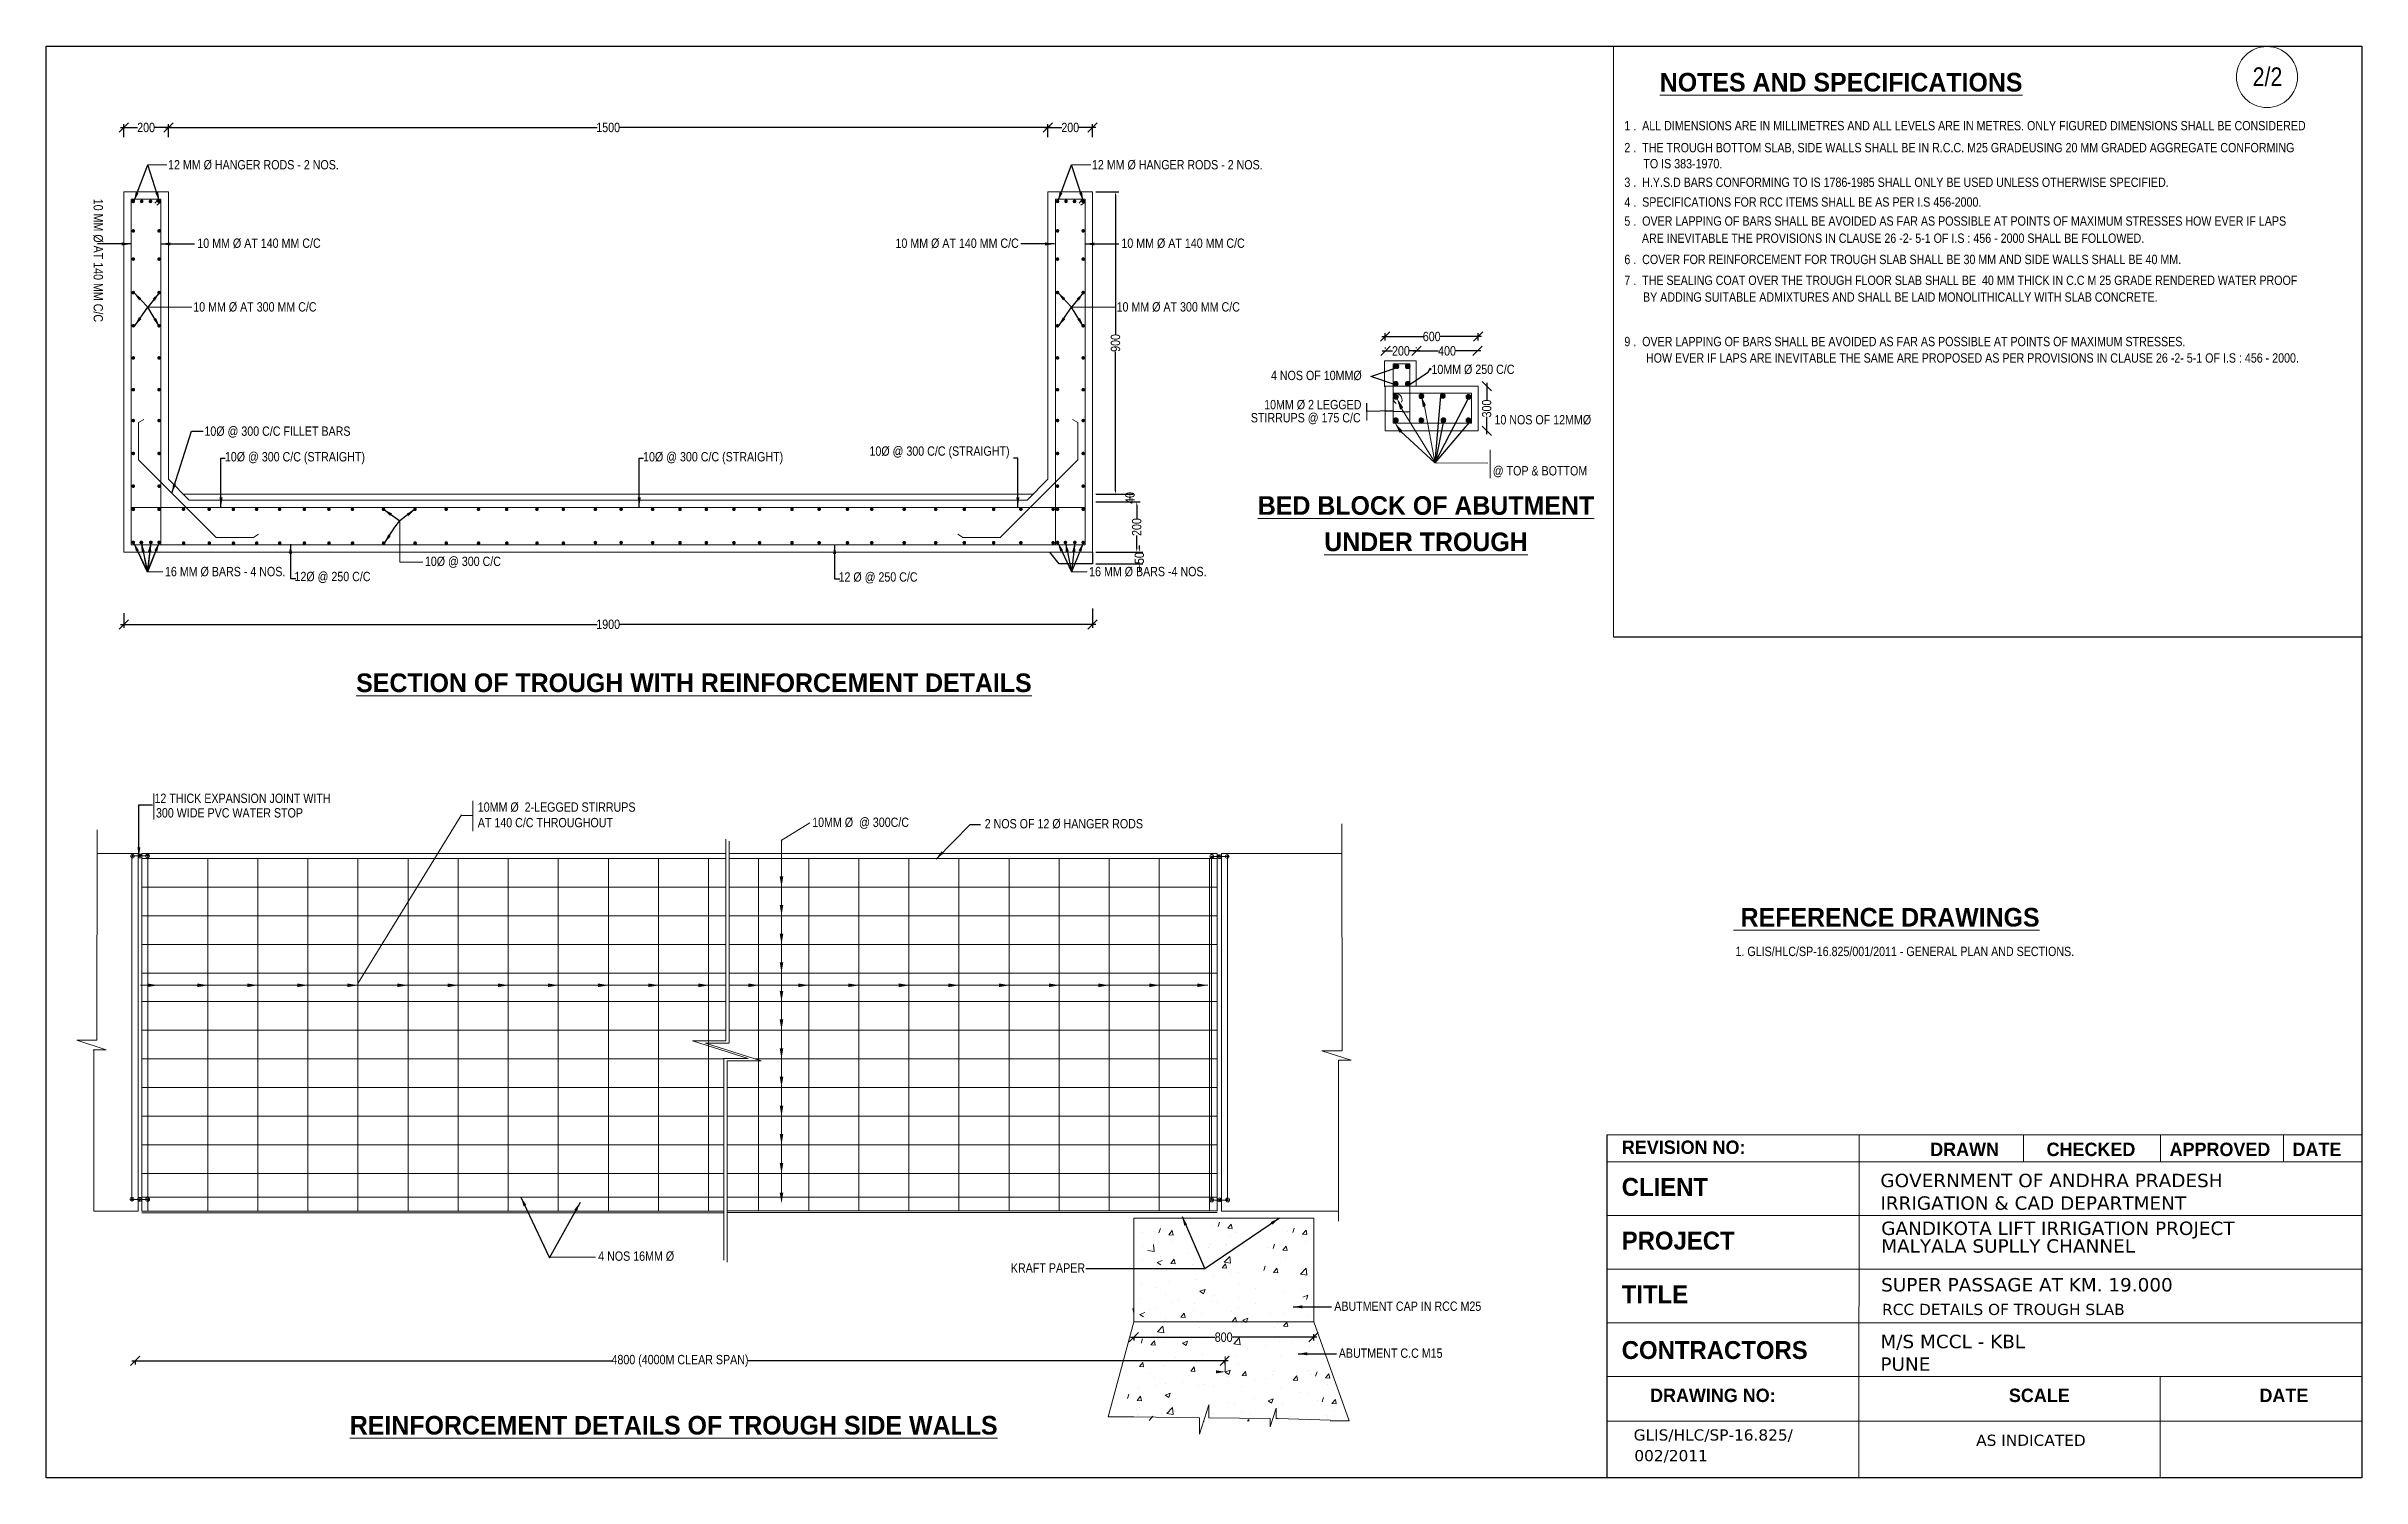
# Model space of a CAD drawing. Header units: millimetres. Extents: x -532722 to -470589, y -321838 to -283433.
import ezdxf
from ezdxf.enums import TextEntityAlignment as Align

# ---------------------------------------------------------------- set-up
doc = ezdxf.new("R2010")
doc.units = ezdxf.units.MM
doc.header["$LTSCALE"] = 1000
for name, color, linetype in [('canal', 3, 'Continuous'), ('MAIN', 2, 'Continuous'), ('pier', 7, 'Continuous'), ('STEEL', 5, 'Continuous')]:
    doc.layers.add(name, color=color, linetype=linetype)
doc.styles.add('ARIAL NARROW', font='ARIALN.TTF')
doc.styles.add('CITYBLUEPR', font='cityb___.ttf')
doc.styles.add('VERDANA', font='verdana.ttf')
doc.dimstyles.new('ISO-25', dxfattribs={"dimtxt": 2.5, "dimasz": 2.5, "dimexe": 1.25, "dimexo": 0.625, "dimtad": 1, "dimdec": 0, "dimtxsty": 'Standard', "dimblk": 'OBLIQUE', "dimcen": 2.5, "dimdle": 1.25, "dimclrd": 6, "dimadec": 0, "dimazin": 0, "dimtfac": 1, "dimtdec": 0, "dimtmove": 0, "dimatfit": 3, "dimfxl": 1, "dimarcsym": 0})

msp = doc.modelspace()

# ---------------------------------------------------------------- texts
at = {"color": 0, "lineweight": 9, "style": 'CITYBLUEPR'}
for s, p in [('%%UBED BLOCK OF ABUTMENT', (-495698.6, -296002.8)), ('%%UUNDER TROUGH', (-495698.6, -296977.5)), ('%%UREINFORCEMENT DETAILS OF TROUGH SIDE WALLS', (-515886.7, -320681.2))]:
    msp.add_text(s, height=500, dxfattribs=at).set_placement(p, align=Align.CENTER)
at = {"color": 0, "lineweight": 9}
for s, height, style, p in [('%%USECTION OF TROUGH WITH REINFORCEMENT DETAILS', 500, 'CITYBLUEPR', (-524406.5, -300759.2)), ('RCC DETAILS OF TROUGH SLAB', 300, 'VERDANA', (-483459.7, -317473.2))]:
    msp.add_text(s, height=height, dxfattribs=dict(at, style=style)).set_placement(p)
at = {"layer": 'MAIN', "color": 0, "lineweight": 9, "style": 'CITYBLUEPR'}
for s, p in [('%%uNOTES AND SPECIFICATIONS', (-489424.8, -284645.1)), ('%%U REFERENCE DRAWINGS', (-487442.6, -307050.9))]:
    msp.add_text(s, height=500, dxfattribs=at).set_placement(p)
at = {"layer": 'MAIN', "color": 0, "linetype": 'Continuous', "lineweight": 9, "style": 'ARIAL NARROW'}
for s, height, p in [('     2/2', 500, (-474311.1, -284498.3)), ('1 .  ALL DIMENSIONS ARE IN MILLIMETRES AND ALL LEVELS ARE IN METRES. ONLY FIGURED DIMENSIONS SHALL BE CONSIDERED', 250, (-490375, -285685.6)), ('2 .  THE TROUGH BOTTOM SLAB, SIDE WALLS SHALL BE IN R.C.C. M25 GRADEUSING 20 MM GRADED AGGREGATE CONFORMING', 250, (-490375, -286275.6)), ('3 .  H.Y.S.D BARS CONFORMING TO IS 1786-1985 SHALL ONLY BE USED UNLESS OTHERWISE SPECIFIED.', 250, (-490375, -287205.6)), ('TO IS 383-1970.', 250, (-489865, -286705.6)), ('4 .  SPECIFICATIONS FOR RCC ITEMS SHALL BE AS PER I.S 456-2000.', 250, (-490375, -287735.6)), ('5 .  OVER LAPPING OF BARS SHALL BE AVOIDED AS FAR AS POSSIBLE AT POINTS OF MAXIMUM STRESSES HOW EVER IF LAPS', 250, (-490375, -288245.6)), (' ARE INEVITABLE THE PROVISIONS IN CLAUSE 26 -2- 5-1 OF I.S : 456 - 2000 SHALL BE FOLLOWED.  ', 250, (-489985, -288705.6)), ('6 .  COVER FOR REINFORCEMENT FOR TROUGH SLAB SHALL BE 30 MM AND SIDE WALLS SHALL BE 40 MM.', 250, (-490375, -289275.6)), ('7 .  THE SEALING COAT OVER THE TROUGH FLOOR SLAB SHALL BE  40 MM THICK IN C.C M 25 GRADE RENDERED WATER PROOF', 250, (-490375, -289835.6)), ('BY ADDING SUITABLE ADMIXTURES AND SHALL BE LAID MONOLITHICALLY WITH SLAB CONCRETE.', 250, (-489875, -290285.6)), ('9 .  OVER LAPPING OF BARS SHALL BE AVOIDED AS FAR AS POSSIBLE AT POINTS OF MAXIMUM STRESSES. ', 250, (-490375, -291479.2)), ('HOW EVER IF LAPS ARE INEVITABLE THE SAME ARE PROPOSED AS PER PROVISIONS IN CLAUSE 26 -2- 5-1 OF I.S : 456 - 2000. ', 250, (-489795, -291919.2)), ('1. GLIS/HLC/SP-16.825/001/2011 - GENERAL PLAN AND SECTIONS.', 250, (-487393, -307842.6))]:
    msp.add_text(s, height=height, dxfattribs=at).set_placement(p)
at = {"layer": 'pier', "color": 0, "lineweight": 9, "style": 'ARIAL NARROW'}
for s, p in [('12 MM %%C HANGER RODS - 2 NOS.', (-529455.1, -286734.8)), ('12 MM %%C HANGER RODS - 2 NOS.', (-504663, -286734.8)), ('10 MM %%C AT 140 MM C/C', (-528669.7, -288840.1)), ('10 MM %%C AT 140 MM C/C', (-509935, -288840.1)), ('10 MM %%C AT 140 MM C/C', (-503872.1, -288840.1)), ('10 MM %%C AT 300 MM C/C', (-528778.9, -290548.5)), ('10 MM %%C AT 300 MM C/C', (-504001.4, -290548.5)), ('10MM %%C 250 C/C', (-495552.3, -292224.4)), ('4 NOS OF 10MM%%C', (-499858.5, -292388.3)), ('STIRRUPS @ 175 C/C', (-500398.9, -293523.2)), ('10MM %%C 2 LEGGED', (-500041.1, -293171.2)), ('10%%c @ 300 C/C FILLET BARS ', (-528479.3, -293882.9)), ('10 NOS OF 12MM%%C', (-493860.7, -293577)), ('10%%C @ 300 C/C (STRAIGHT)', (-527930.5, -294570.1)), ('10%%C @ 300 C/C (STRAIGHT)', (-516708, -294570.1)), ('10%%C @ 300 C/C (STRAIGHT)', (-510633, -294418)), ('@ TOP & BOTTOM', (-493905.9, -294946.8)), ('16 MM %%C BARS - 4 NOS.', (-529538.4, -297650.4)), ('12%%C @ 250 C/C ', (-526062.9, -297782.9)), ('10%%c @ 300 C/C ', (-522563.3, -297375.8)), ('12 %%C @ 250 C/C ', (-511462.5, -297795.4)), ('16 MM %%C BARS -4 NOS.', (-504738.4, -297650.4)), ('12 THICK EXPANSION JOINT WITH', (-529819.3, -303733.7)), ('300 WIDE PVC WATER STOP', (-529780, -304124.3)), ('10MM %%C  @ 300C/C', (-512169.7, -304377.3))]:
    msp.add_text(s, height=250, dxfattribs=at).set_placement(p)
msp.add_text('10 MM %%C AT 140 MM C/C', height=250, rotation=269.997055, dxfattribs=at).set_placement((-531453.2, -287522.6))
at = {"layer": 'pier', "color": 0, "lineweight": 9, "char_height": 250, "style": 'ARIAL NARROW'}
for s, insert, attachment_point in [('10MM %%C  2-LEGGED STIRRUPS\\PAT 140 C/C THROUGHOUT', (-521143.6, -304054.7), 4), ('2 NOS OF 12 %%C HANGER RODS\\P   ', (-507540.8, -304504.5), 4), ('4 NOS 16MM %%C   ', (-517911.9, -315897.7), 4), ('KRAFT PAPER', (-506837.1, -316211.7), 4), ('ABUTMENT CAP IN RCC M25 ', (-496187.2, -317239), 5), ('ABUTMENT C.C M15', (-496646.5, -318498.8), 5)]:
    msp.add_mtext(s, dxfattribs=dict(at, insert=insert, attachment_point=attachment_point))
at = {"layer": 'STEEL', "color": 0, "lineweight": 9}
for s, height, style, p in [('REVISION NO:', 360, 'CITYBLUEPR', (-490442.7, -313152.4)), ('DRAWN', 360, 'CITYBLUEPR', (-482167.3, -313209.1)), ('CHECKED', 360, 'CITYBLUEPR', (-479043.8, -313209.1)), ('APPROVED', 360, 'CITYBLUEPR', (-475743.8, -313209.1)), ('DATE', 360, 'CITYBLUEPR', (-472443.8, -313209.1)), ('GOVERNMENT OF ANDHRA PRADESH', 360, 'VERDANA', (-483504.7, -314043.2)), ('CLIENT', 480, 'CITYBLUEPR', (-490446.7, -314276.3)), ('IRRIGATION & CAD DEPARTMENT', 360, 'VERDANA', (-483504.7, -314649.9)), ('GANDIKOTA LIFT IRRIGATION PROJECT', 360, 'VERDANA', (-483483.1, -315326.2)), ('PROJECT', 480, 'CITYBLUEPR', (-490446.7, -315716.3)), ('MALYALA SUPLLY CHANNEL', 360, 'VERDANA', (-483483.1, -315801.2)), ('TITLE', 480, 'CITYBLUEPR', (-490446.7, -317156.3)), ('SUPER PASSAGE AT KM. 19.000', 360, 'VERDANA', (-483484.3, -316841.6)), ('M/S MCCL - KBL', 360, 'VERDANA', (-483504.7, -318363.2)), ('CONTRACTORS', 480, 'CITYBLUEPR', (-490446.7, -318653)), ('PUNE', 360, 'VERDANA', (-483504.7, -318969.9)), ('DRAWING NO:', 360, 'CITYBLUEPR', (-489685.2, -319809.3)), ('SCALE', 360, 'CITYBLUEPR', (-480055.8, -319809.3)), ('DATE', 360, 'CITYBLUEPR', (-473332.5, -319809.3)), ('GLIS/HLC/SP-16.825/', 300, 'VERDANA', (-490125.4, -320841.9)), ('002/2011', 300, 'VERDANA', (-490107.1, -321396.4)), ('AS INDICATED', 300, 'VERDANA', (-480934.2, -320983.9))]:
    msp.add_text(s, height=height, dxfattribs=dict(at, style=style)).set_placement(p)

# ---------------------------------------------------------------- blocks, each defined once
blk = doc.blocks.new('_Oblique')
at = {"color": 0, "linetype": 'ByBlock', "lineweight": -2}
blk.add_line((-0.5, -0.5), (0.5, 0.5), dxfattribs=at)
blk = doc.blocks.new('*D180')
at = {"layer": 'Defpoints', "color": 0, "transparency": 16777216}
for p in [(-494295, -291220), (-496795, -291418), (-494295, -291418)]:
    blk.add_point(p, dxfattribs=at)
at = {"layer": 'MAIN', "color": 7, "lineweight": -2, "transparency": 16777216}
for p, q in [((-496885, -291220), (-495772, -291220)), ((-494205, -291220), (-495318, -291220))]:
    blk.add_line(p, q, dxfattribs=at)
at = {"layer": 'MAIN', "color": 0, "lineweight": -2, "transparency": 16777216}
for p, q in [((-496795, -291328), (-496795, -291130)), ((-494295, -291328), (-494295, -291130))]:
    blk.add_line(p, q, dxfattribs=at)
at = {"layer": 'MAIN', "color": 7, "lineweight": -2, "transparency": 16777216, "xscale": 250, "yscale": 250, "zscale": 250, "rotation": 180}
blk.add_blockref('_Oblique', (-496795, -291220), dxfattribs=at)
at = {"layer": 'MAIN', "color": 7, "lineweight": -2, "transparency": 16777216, "xscale": 250, "yscale": 250, "zscale": 250}
blk.add_blockref('_Oblique', (-494295, -291220), dxfattribs=at)
at = {"layer": 'MAIN', "color": 0, "lineweight": 9, "transparency": 16777216, "insert": (-495545, -291220), "char_height": 250, "attachment_point": 5, "style": 'ARIAL NARROW'}
blk.add_mtext('600', dxfattribs=at)
blk = doc.blocks.new('*D181')
at = {"layer": 'Defpoints', "color": 0, "transparency": 16777216}
for p in [(-494069, -292552), (-494069, -293750), (-494069, -293750)]:
    blk.add_point(p, dxfattribs=at)
at = {"layer": 'MAIN', "color": 7, "lineweight": -2, "transparency": 16777216}
for p, q in [((-494069, -292462), (-494069, -292925)), ((-494069, -293840), (-494069, -293378))]:
    blk.add_line(p, q, dxfattribs=at)
at = {"layer": 'MAIN', "color": 7, "lineweight": -2, "transparency": 16777216, "xscale": 250, "yscale": 250, "zscale": 250}
for p, rotation in [((-494069, -292552), 90), ((-494069, -293750), 270)]:
    blk.add_blockref('_Oblique', p, dxfattribs=dict(at, rotation=rotation))
at = {"layer": 'MAIN', "color": 0, "lineweight": 9, "transparency": 16777216, "insert": (-494069, -293151), "char_height": 250, "attachment_point": 5, "rotation": 90, "style": 'ARIAL NARROW'}
blk.add_mtext('300', dxfattribs=at)
blk = doc.blocks.new('*D182')
at = {"layer": 'Defpoints', "color": 0, "transparency": 16777216}
for p in [(-496789, -291631), (-495953, -291606), (-495953, -291606)]:
    blk.add_point(p, dxfattribs=at)
at = {"layer": 'MAIN', "color": 7, "lineweight": -2, "transparency": 16777216}
for p, q in [((-496879, -291606), (-496599, -291606)), ((-495863, -291606), (-496142, -291606))]:
    blk.add_line(p, q, dxfattribs=at)
at = {"layer": 'MAIN', "color": 0, "lineweight": -2, "transparency": 16777216}
blk.add_line((-496789, -291541), (-496789, -291516), dxfattribs=at)
at = {"layer": 'MAIN', "color": 7, "lineweight": -2, "transparency": 16777216, "xscale": 250, "yscale": 250, "zscale": 250, "rotation": 180}
blk.add_blockref('_Oblique', (-496789, -291606), dxfattribs=at)
at = {"layer": 'MAIN', "color": 7, "lineweight": -2, "transparency": 16777216, "xscale": 250, "yscale": 250, "zscale": 250}
blk.add_blockref('_Oblique', (-495953, -291606), dxfattribs=at)
at = {"layer": 'MAIN', "color": 0, "lineweight": 9, "transparency": 16777216, "insert": (-496371, -291606), "char_height": 250, "attachment_point": 5, "style": 'ARIAL NARROW'}
blk.add_mtext('200', dxfattribs=at)
blk = doc.blocks.new('*D183')
at = {"layer": 'Defpoints', "color": 0, "transparency": 16777216}
for p in [(-495953, -291623), (-494316, -291606), (-494316, -291606)]:
    blk.add_point(p, dxfattribs=at)
at = {"layer": 'MAIN', "color": 7, "lineweight": -2, "transparency": 16777216}
for p, q in [((-496043, -291606), (-495365, -291606)), ((-494226, -291606), (-494904, -291606))]:
    blk.add_line(p, q, dxfattribs=at)
at = {"layer": 'MAIN', "color": 0, "lineweight": -2, "transparency": 16777216}
blk.add_line((-495953, -291533), (-495953, -291516), dxfattribs=at)
at = {"layer": 'MAIN', "color": 7, "lineweight": -2, "transparency": 16777216, "xscale": 250, "yscale": 250, "zscale": 250, "rotation": 180}
blk.add_blockref('_Oblique', (-495953, -291606), dxfattribs=at)
at = {"layer": 'MAIN', "color": 7, "lineweight": -2, "transparency": 16777216, "xscale": 250, "yscale": 250, "zscale": 250}
blk.add_blockref('_Oblique', (-494316, -291606), dxfattribs=at)
at = {"layer": 'MAIN', "color": 0, "lineweight": 9, "transparency": 16777216, "insert": (-495134, -291606), "char_height": 250, "attachment_point": 5, "style": 'ARIAL NARROW'}
blk.add_mtext('400', dxfattribs=at)
blk = doc.blocks.new('*D184')
at = {"layer": 'Defpoints', "color": 0, "transparency": 16777216}
for p in [(-530334, -318640), (-530334, -318707), (-501101, -318624)]:
    blk.add_point(p, dxfattribs=at)
at = {"layer": 'MAIN', "color": 7, "lineweight": -2, "transparency": 16777216}
for p, q in [((-530424, -318707), (-517546, -318707)), ((-501011, -318707), (-513889, -318707))]:
    blk.add_line(p, q, dxfattribs=at)
at = {"layer": 'MAIN', "color": 0, "lineweight": -2, "transparency": 16777216}
for p, q in [((-530334, -318730), (-530334, -318797)), ((-501101, -318714), (-501101, -318797))]:
    blk.add_line(p, q, dxfattribs=at)
at = {"layer": 'MAIN', "color": 7, "lineweight": -2, "transparency": 16777216, "xscale": 250, "yscale": 250, "zscale": 250, "rotation": 180}
blk.add_blockref('_Oblique', (-530334, -318707), dxfattribs=at)
at = {"layer": 'MAIN', "color": 7, "lineweight": -2, "transparency": 16777216, "xscale": 250, "yscale": 250, "zscale": 250}
blk.add_blockref('_Oblique', (-501101, -318707), dxfattribs=at)
at = {"layer": 'MAIN', "color": 0, "lineweight": 9, "transparency": 16777216, "insert": (-515717, -318707), "char_height": 250, "attachment_point": 5, "style": 'ARIAL NARROW'}
blk.add_mtext('4800 (4000M CLEAR SPAN)', dxfattribs=at)
blk = doc.blocks.new('*D185')
at = {"layer": 'Defpoints', "color": 0, "transparency": 16777216}
for p in [(-503541, -317982), (-498715, -317895), (-498715, -318069)]:
    blk.add_point(p, dxfattribs=at)
at = {"layer": 'MAIN', "color": 7, "lineweight": -2, "transparency": 16777216}
for p, q in [((-503631, -318069), (-501355, -318069)), ((-498625, -318069), (-500901, -318069))]:
    blk.add_line(p, q, dxfattribs=at)
at = {"layer": 'MAIN', "color": 0, "lineweight": -2, "transparency": 16777216}
for p, q in [((-503541, -318072), (-503541, -318159)), ((-498715, -317985), (-498715, -318159))]:
    blk.add_line(p, q, dxfattribs=at)
at = {"layer": 'MAIN', "color": 7, "lineweight": -2, "transparency": 16777216, "xscale": 250, "yscale": 250, "zscale": 250, "rotation": 180}
blk.add_blockref('_Oblique', (-503541, -318069), dxfattribs=at)
at = {"layer": 'MAIN', "color": 7, "lineweight": -2, "transparency": 16777216, "xscale": 250, "yscale": 250, "zscale": 250}
blk.add_blockref('_Oblique', (-498715, -318069), dxfattribs=at)
at = {"layer": 'MAIN', "color": 0, "lineweight": 9, "transparency": 16777216, "insert": (-501128, -318069), "char_height": 250, "attachment_point": 5, "style": 'ARIAL NARROW'}
blk.add_mtext('800', dxfattribs=at)
blk = doc.blocks.new('*D186')
at = {"layer": 'Defpoints', "color": 0, "transparency": 16777216}
for p in [(-529445, -285611), (-530645, -285958), (-529445, -285958)]:
    blk.add_point(p, dxfattribs=at)
at = {"layer": 'MAIN', "color": 7, "lineweight": -2, "transparency": 16777216}
for p, q in [((-530735, -285611), (-530274, -285611)), ((-529355, -285611), (-529817, -285611))]:
    blk.add_line(p, q, dxfattribs=at)
at = {"layer": 'MAIN', "color": 0, "lineweight": -2, "transparency": 16777216}
for p, q in [((-530645, -285868), (-530645, -285521)), ((-529445, -285868), (-529445, -285521))]:
    blk.add_line(p, q, dxfattribs=at)
at = {"layer": 'MAIN', "color": 7, "lineweight": -2, "transparency": 16777216, "xscale": 250, "yscale": 250, "zscale": 250, "rotation": 180}
blk.add_blockref('_Oblique', (-530645, -285611), dxfattribs=at)
at = {"layer": 'MAIN', "color": 7, "lineweight": -2, "transparency": 16777216, "xscale": 250, "yscale": 250, "zscale": 250}
blk.add_blockref('_Oblique', (-529445, -285611), dxfattribs=at)
at = {"layer": 'MAIN', "color": 0, "lineweight": 9, "transparency": 16777216, "insert": (-530045, -285611), "char_height": 250, "attachment_point": 5, "style": 'ARIAL NARROW'}
blk.add_mtext('200', dxfattribs=at)
blk = doc.blocks.new('*D187')
at = {"layer": 'Defpoints', "color": 0, "transparency": 16777216}
for p in [(-505845, -285611), (-505845, -285611), (-529445, -285958)]:
    blk.add_point(p, dxfattribs=at)
at = {"layer": 'MAIN', "color": 7, "lineweight": -2, "transparency": 16777216}
for p, q in [((-529535, -285611), (-517942, -285611)), ((-505755, -285611), (-517348, -285611))]:
    blk.add_line(p, q, dxfattribs=at)
at = {"layer": 'MAIN', "color": 0, "lineweight": -2, "transparency": 16777216}
blk.add_line((-529445, -285868), (-529445, -285521), dxfattribs=at)
at = {"layer": 'MAIN', "color": 7, "lineweight": -2, "transparency": 16777216, "xscale": 250, "yscale": 250, "zscale": 250, "rotation": 180}
blk.add_blockref('_Oblique', (-529445, -285611), dxfattribs=at)
at = {"layer": 'MAIN', "color": 7, "lineweight": -2, "transparency": 16777216, "xscale": 250, "yscale": 250, "zscale": 250}
blk.add_blockref('_Oblique', (-505845, -285611), dxfattribs=at)
at = {"layer": 'MAIN', "color": 0, "lineweight": 9, "transparency": 16777216, "insert": (-517645, -285611), "char_height": 250, "attachment_point": 5, "style": 'ARIAL NARROW'}
blk.add_mtext('1500', dxfattribs=at)
blk = doc.blocks.new('*D188')
at = {"layer": 'Defpoints', "color": 0, "transparency": 16777216}
for p in [(-504645, -285611), (-505845, -285958), (-504645, -285958)]:
    blk.add_point(p, dxfattribs=at)
at = {"layer": 'MAIN', "color": 7, "lineweight": -2, "transparency": 16777216}
for p, q in [((-505935, -285611), (-505474, -285611)), ((-504555, -285611), (-505017, -285611))]:
    blk.add_line(p, q, dxfattribs=at)
at = {"layer": 'MAIN', "color": 0, "lineweight": -2, "transparency": 16777216}
for p, q in [((-505845, -285868), (-505845, -285521)), ((-504645, -285868), (-504645, -285521))]:
    blk.add_line(p, q, dxfattribs=at)
at = {"layer": 'MAIN', "color": 7, "lineweight": -2, "transparency": 16777216, "xscale": 250, "yscale": 250, "zscale": 250, "rotation": 180}
blk.add_blockref('_Oblique', (-505845, -285611), dxfattribs=at)
at = {"layer": 'MAIN', "color": 7, "lineweight": -2, "transparency": 16777216, "xscale": 250, "yscale": 250, "zscale": 250}
blk.add_blockref('_Oblique', (-504645, -285611), dxfattribs=at)
at = {"layer": 'MAIN', "color": 0, "lineweight": 9, "transparency": 16777216, "insert": (-505245, -285611), "char_height": 250, "attachment_point": 5, "style": 'ARIAL NARROW'}
blk.add_mtext('200', dxfattribs=at)
blk = doc.blocks.new('*D189')
at = {"layer": 'Defpoints', "color": 0, "transparency": 16777216}
for p in [(-530645, -298555), (-504645, -298426), (-504645, -298942)]:
    blk.add_point(p, dxfattribs=at)
at = {"layer": 'MAIN', "color": 0, "lineweight": -2, "transparency": 16777216}
for p, q in [((-530645, -298645), (-530645, -299032)), ((-504645, -298516), (-504645, -299032))]:
    blk.add_line(p, q, dxfattribs=at)
at = {"layer": 'MAIN', "color": 7, "lineweight": -2, "transparency": 16777216}
for p, q in [((-530735, -298942), (-517942, -298942)), ((-504555, -298942), (-517348, -298942))]:
    blk.add_line(p, q, dxfattribs=at)
at = {"layer": 'MAIN', "color": 7, "lineweight": -2, "transparency": 16777216, "xscale": 250, "yscale": 250, "zscale": 250, "rotation": 180}
blk.add_blockref('_Oblique', (-530645, -298942), dxfattribs=at)
at = {"layer": 'MAIN', "color": 7, "lineweight": -2, "transparency": 16777216, "xscale": 250, "yscale": 250, "zscale": 250}
blk.add_blockref('_Oblique', (-504645, -298942), dxfattribs=at)
at = {"layer": 'MAIN', "color": 0, "lineweight": 9, "transparency": 16777216, "insert": (-517645, -298942), "char_height": 250, "attachment_point": 5, "style": 'ARIAL NARROW'}
blk.add_mtext('1900', dxfattribs=at)
blk = doc.blocks.new('*D190')
at = {"layer": 'canal', "color": 0, "lineweight": -2, "transparency": 16777216}
for p, q in [((-504555, -295448), (-503552, -295448)), ((-504555, -295654), (-503552, -295654))]:
    blk.add_line(p, q, dxfattribs=at)
at = {"layer": 'canal', "color": 7, "lineweight": -2, "transparency": 16777216}
blk.add_line((-503642, -295538), (-503642, -295564), dxfattribs=at)
at = {"layer": 'canal', "color": 7, "transparency": 16777216}
for points in [[(-503657, -295538), (-503627, -295538), (-503642, -295448)], [(-503657, -295564), (-503627, -295564), (-503642, -295654)]]:
    blk.add_solid(points, dxfattribs=at)
at = {"layer": 'Defpoints', "color": 0, "transparency": 16777216}
for p in [(-504645, -295448), (-504645, -295654), (-503642, -295654)]:
    blk.add_point(p, dxfattribs=at)
at = {"layer": 'canal', "color": 0, "transparency": 16777216, "insert": (-503642, -295551), "char_height": 250, "attachment_point": 5, "rotation": 90, "style": 'ARIAL NARROW'}
blk.add_mtext('40', dxfattribs=at)
blk = doc.blocks.new('*D179')
at = {"layer": 'canal', "color": 0, "lineweight": -2, "transparency": 16777216}
for p, q in [((-504555, -295654), (-503370, -295654)), ((-504555, -297008), (-503370, -297008))]:
    blk.add_line(p, q, dxfattribs=at)
at = {"layer": 'canal', "color": 7, "lineweight": -2, "transparency": 16777216}
for p, q in [((-503460, -295744), (-503460, -296102)), ((-503460, -296918), (-503460, -296559))]:
    blk.add_line(p, q, dxfattribs=at)
at = {"layer": 'canal', "color": 7, "transparency": 16777216}
for points in [[(-503475, -295744), (-503445, -295744), (-503460, -295654)], [(-503475, -296918), (-503445, -296918), (-503460, -297008)]]:
    blk.add_solid(points, dxfattribs=at)
at = {"layer": 'Defpoints', "color": 0, "transparency": 16777216}
for p in [(-504645, -295654), (-504645, -297008), (-503460, -297008)]:
    blk.add_point(p, dxfattribs=at)
at = {"layer": 'canal', "color": 0, "transparency": 16777216, "insert": (-503460, -296331), "char_height": 250, "attachment_point": 5, "rotation": 90, "style": 'ARIAL NARROW'}
blk.add_mtext('200', dxfattribs=at)
blk = doc.blocks.new('*D191')
at = {"layer": 'canal', "color": 7, "lineweight": -2, "transparency": 16777216}
for p, q in [((-503390, -296918), (-503390, -296828)), ((-503390, -297008), (-503390, -297017)), ((-503390, -297320), (-503390, -297311)), ((-503390, -297410), (-503390, -297500))]:
    blk.add_line(p, q, dxfattribs=at)
at = {"layer": 'canal', "color": 0, "lineweight": -2, "transparency": 16777216}
for p, q in [((-504555, -297008), (-503300, -297008)), ((-504555, -297320), (-503300, -297320))]:
    blk.add_line(p, q, dxfattribs=at)
at = {"layer": 'canal', "color": 7, "transparency": 16777216}
for points in [[(-503405, -296918), (-503375, -296918), (-503390, -297008)], [(-503405, -297410), (-503375, -297410), (-503390, -297320)]]:
    blk.add_solid(points, dxfattribs=at)
at = {"layer": 'Defpoints', "color": 0, "transparency": 16777216}
for p in [(-504645, -297008), (-504645, -297320), (-503390, -297320)]:
    blk.add_point(p, dxfattribs=at)
at = {"layer": 'canal', "color": 0, "transparency": 16777216, "insert": (-503390, -297164), "char_height": 250, "attachment_point": 5, "rotation": 90, "style": 'ARIAL NARROW'}
blk.add_mtext('50', dxfattribs=at)
blk = doc.blocks.new('*D220')
at = {"layer": 'canal', "color": 0, "lineweight": -2, "transparency": 16777216}
for p, q in [((-504555, -287336), (-503941, -287336)), ((-504555, -295448), (-503941, -295448))]:
    blk.add_line(p, q, dxfattribs=at)
at = {"layer": 'canal', "color": 7, "lineweight": -2, "transparency": 16777216}
for p, q in [((-504031, -287426), (-504031, -291165)), ((-504031, -295358), (-504031, -291618))]:
    blk.add_line(p, q, dxfattribs=at)
at = {"layer": 'canal', "color": 7, "transparency": 16777216}
for points in [[(-504046, -287426), (-504016, -287426), (-504031, -287336)], [(-504046, -295358), (-504016, -295358), (-504031, -295448)]]:
    blk.add_solid(points, dxfattribs=at)
at = {"layer": 'Defpoints', "color": 0, "transparency": 16777216}
for p in [(-504645, -287336), (-504645, -295448), (-504031, -295448)]:
    blk.add_point(p, dxfattribs=at)
at = {"layer": 'canal', "color": 0, "transparency": 16777216, "insert": (-504031, -291392), "char_height": 250, "attachment_point": 5, "rotation": 90, "style": 'ARIAL NARROW'}
blk.add_mtext('900', dxfattribs=at)

# ---------------------------------------------------------------- dimensions: what is measured, and where the dimension line sits
at = {"layer": 'canal', "color": 0}
for p1, p2, distance, text, picture, middle in [((-504645.1, -287335.6), (-504645.1, -295447.6), 614, '900', '*D220', (-504031.2, -291391.6)), ((-504645.1, -295654.3), (-504645.1, -297007.6), 1185.2, '200', '*D179', (-503459.9, -296330.9)), ((-504645.1, -297007.6), (-504645.1, -297320), 1254.9, '50', '*D191', (-503390.2, -297163.8))]:
    dim = msp.add_aligned_dim(p1=p1, p2=p2, distance=distance, text=text, dimstyle='ISO-25', override={"dimtxt": 250, "dimasz": 90, "dimexe": 90, "dimexo": 90, "dimtad": 0, "dimtxsty": 'ARIAL NARROW', "dimdle": 90, "dimclrd": 7}, dxfattribs=at)
    dim.commit()
    dim.dimension.update_dxf_attribs({"geometry": picture, "text_midpoint": middle})
dim = msp.add_linear_dim(base=(-503642, -295654.3), p1=(-504645.1, -295447.6), p2=(-504645.1, -295654.3), angle=270, text='40', dimstyle='ISO-25', override={"dimtxt": 250, "dimasz": 90, "dimexe": 90, "dimexo": 90, "dimtad": 0, "dimtxsty": 'ARIAL NARROW', "dimdle": 90, "dimclrd": 7}, dxfattribs=at)
dim.commit()
dim.dimension.update_dxf_attribs({"geometry": '*D190', "text_midpoint": (-503642, -295550.9), "dimtype": 161})
at = {"layer": 'MAIN', "color": 0, "lineweight": 9}
for base, p1, p2, text, picture, middle in [((-529445.1, -285611.1), (-530645.1, -285957.7), (-529445.1, -285957.7), '200', '*D186', (-530045.1, -285611.1)), ((-505845.1, -285611.1), (-529445.1, -285957.7), (-505845.1, -285611.1), '1500', '*D187', (-517645.1, -285611.1)), ((-504645.1, -285611.1), (-505845.1, -285957.7), (-504645.1, -285957.7), '200', '*D188', (-505245.1, -285611.1)), ((-494295.1, -291220.2), (-496795.1, -291417.9), (-494295.1, -291417.9), '600', '*D180', (-495545.1, -291220.2)), ((-495953.1, -291605.7), (-496788.7, -291631), (-495953.1, -291605.7), '200', '*D182', (-496370.9, -291605.7)), ((-494315.7, -291605.7), (-495953.1, -291622.5), (-494315.7, -291605.7), '400', '*D183', (-495134.4, -291605.7)), ((-504645.1, -298941.6), (-530645.1, -298555), (-504645.1, -298426.4), '1900', '*D189', (-517645.1, -298941.6)), ((-530333.8, -318706.7), (-501100.9, -318624), (-530333.8, -318640.3), '4800 (4000M CLEAR SPAN)', '*D184', (-515717.3, -318706.7)), ((-498714.5, -318069), (-503541.2, -317982), (-498714.5, -317895), '800', '*D185', (-501127.9, -318069))]:
    dim = msp.add_linear_dim(base=base, p1=p1, p2=p2, text=text, dimstyle='ISO-25', override={"dimtxt": 250, "dimasz": 250, "dimexe": 90, "dimexo": 90, "dimtad": 0, "dimtxsty": 'ARIAL NARROW', "dimblk1": 'Oblique', "dimblk2": 'Oblique', "dimsah": 1, "dimdle": 90, "dimclrd": 7}, dxfattribs=at)
    dim.commit()
    dim.dimension.update_dxf_attribs({"geometry": picture, "text_midpoint": middle})
dim = msp.add_linear_dim(base=(-494069.3, -293750.2), p1=(-494069.3, -292552.4), p2=(-494069.3, -293750.2), angle=90, text='300', dimstyle='ISO-25', override={"dimtxt": 250, "dimasz": 250, "dimexe": 90, "dimexo": 90, "dimtad": 0, "dimtxsty": 'ARIAL NARROW', "dimblk1": 'Oblique', "dimblk2": 'Oblique', "dimsah": 1, "dimdle": 90, "dimclrd": 7}, dxfattribs=at)
dim.commit()
dim.dimension.update_dxf_attribs({"geometry": '*D181', "text_midpoint": (-494069.3, -293151.3)})

# ---------------------------------------------------------------- linework, layer by layer
at = {"color": 0, "lineweight": 9}
for p, q in [((-497952.8, -304296.5), (-497949, -310382.1)), ((-530161.9, -305086.1), (-514485.8, -305086.1)), ((-530161.9, -305225.1), (-514485.8, -305225.1)), ((-524358.4, -305225.1), (-524358.4, -314686.1)), ((-514394.6, -305086.1), (-501302.1, -305086.1)), ((-514394.6, -305225.1), (-501302.1, -305225.1)), ((-501457.7, -305172), (-501024.8, -305172)), ((-501183.4, -305086.1), (-497952.8, -305086.1)), ((-530161.9, -305993.1), (-514485.8, -305993.1)), ((-514394.6, -305993.1), (-501302.1, -305993.1)), ((-530161.9, -306761.1), (-514485.8, -306761.1)), ((-514394.6, -306761.1), (-501302.1, -306761.1)), ((-530161.9, -307529.1), (-514485.8, -307529.1)), ((-514394.6, -307529.1), (-501302.1, -307529.1)), ((-514485.8, -308626.6), (-530191.4, -308626.6)), ((-530161.9, -308297.1), (-514485.8, -308297.1)), ((-514394.6, -308297.1), (-501302.1, -308297.1)), ((-501548.5, -308626.6), (-514394.6, -308626.6)), ((-530161.9, -309065.1), (-514485.8, -309065.1)), ((-514394.6, -309065.1), (-501302.1, -309065.1)), ((-530161.9, -309833.1), (-514485.8, -309833.1)), ((-514394.6, -309833.1), (-501302.1, -309833.1)), ((-530161.9, -310601.1), (-514540.8, -310601.1)), ((-513707.2, -310601.1), (-501302.1, -310601.1)), ((-497957.9, -310382.1), (-498490.7, -310386)), ((-498490.7, -310386), (-497702.4, -310638.3)), ((-497702.4, -310638.3), (-498049.2, -310638.3)), ((-530161.9, -311369.1), (-514540.8, -311369.1)), ((-514449.6, -311369.1), (-501302.1, -311369.1)), ((-530161.9, -312137.1), (-514540.8, -312137.1)), ((-530161.9, -312905.1), (-514540.8, -312905.1)), ((-530161.9, -313673.1), (-514540.8, -313673.1)), ((-530161.9, -314309.3), (-514540.8, -314309.3)), ((-530161.9, -314686.1), (-514540.8, -314686.1)), ((-530161.9, -314736.1), (-514540.8, -314736.1))]:
    msp.add_line(p, q, dxfattribs=at)
for centre, radius in [((-473131, -284257.9), 819.5), ((-501444.8, -305165.4), 51.2), ((-501439.5, -305175.3), 19.9), ((-501242, -305174), 51.2), ((-501240.6, -305170.3), 19.9), ((-501033.9, -305169.7), 51.2), ((-501024.8, -305165.3), 19.9)]:
    msp.add_circle(centre, radius, dxfattribs=at)
for points in [[(-524645.8, -308578.6), (-524357.8, -308626.6), (-524645.8, -308674.6)], [(-503126.5, -308578.6), (-502838.5, -308626.6), (-503126.5, -308674.6)], [(-501836.5, -308578.6), (-501548.5, -308626.6), (-501836.5, -308674.6)]]:
    msp.add_solid(points, dxfattribs=at)
at = {"layer": 'canal', "color": 0}
for p, q in [((-496115.8, -292485.5), (-495644.4, -292173.2)), ((-495644.4, -292173.2), (-495573.1, -292067.8)), ((-495573.1, -292067.8), (-495573.1, -292121.4)), ((-505546.5, -297320), (-505795.6, -297007.6)), ((-504645.1, -297320), (-505546.5, -297320)), ((-504645.1, -297007.6), (-504645.1, -297320))]:
    msp.add_line(p, q, dxfattribs=at)
msp.add_lwpolyline([(-532722.3, -283432.6), (-470589, -283432.6), (-470589, -321838.3), (-532722.3, -321838.3)], close=True, dxfattribs=at)
at = {"layer": 'MAIN', "color": 0, "linetype": 'Continuous', "lineweight": 9}
msp.add_line((-490664.8, -283432.6), (-490664.8, -299279), dxfattribs=at)
at = {"layer": 'MAIN', "color": 0, "lineweight": 9}
for p, q in [((-530001.9, -286612.3), (-529488.3, -286612.3)), ((-505209.8, -286612.3), (-504696.2, -286612.3)), ((-530645.1, -287335.6), (-530645.1, -297007.6)), ((-530645.1, -287335.6), (-529445.1, -287335.6)), ((-530445.1, -287535.6), (-530445.1, -296807.6)), ((-530445.1, -287535.6), (-529645.1, -287535.6)), ((-529645.1, -287535.6), (-529645.1, -296807.6)), ((-529445.1, -287335.6), (-529445.1, -295047.6)), ((-505845.1, -287335.6), (-505845.1, -295047.6)), ((-505845.1, -287335.6), (-505845.1, -295047.6)), ((-505845.1, -287335.6), (-504645.1, -287335.6)), ((-505645.1, -287535.6), (-505645.1, -296807.6)), ((-505645.1, -287535.6), (-504845.1, -287535.6)), ((-504845.1, -287535.6), (-504845.1, -296807.6)), ((-504645.1, -287335.6), (-504645.1, -297007.6)), ((-505845.1, -289007.6), (-505845.1, -295047.6)), ((-530002.3, -290434.7), (-528817.4, -290434.7)), ((-505207.6, -290434.7), (-504022.7, -290434.7)), ((-530105.4, -293443.5), (-530245.1, -293530.4)), ((-530245.1, -294530.4), (-530245.1, -293530.4)), ((-505184.9, -293443.5), (-505045.1, -293530.4)), ((-505045.1, -294530.4), (-505045.1, -293530.4)), ((-530245.1, -294530.4), (-528163.7, -296611.9)), ((-529445.1, -295047.6), (-528885.1, -295607.6)), ((-505045.1, -294530.4), (-507125.2, -296610.5)), ((-505845.1, -295047.6), (-506405.1, -295607.6)), ((-505845.1, -295047.6), (-506405.1, -295607.6)), ((-529045.1, -295447.6), (-518645.1, -295447.6)), ((-528885.1, -295607.6), (-518805.1, -295607.6)), ((-506405.1, -295607.6), (-518805.1, -295607.6)), ((-506245.1, -295447.6), (-518645.1, -295447.6)), ((-530445.1, -295807.6), (-516485.1, -295807.6)), ((-523233.1, -296163.8), (-523233.9, -297272.6)), ((-505845.1, -295807.6), (-516485.1, -295807.6)), ((-505845.1, -295807.6), (-504845.1, -295807.6)), ((-530445.1, -296807.6), (-529645.1, -296807.6)), ((-530445.1, -296807.6), (-516645.1, -296807.6)), ((-530445.1, -296807.6), (-529645.1, -296807.6)), ((-528163.7, -296611.9), (-527163.7, -296611.9)), ((-527163.7, -296611.9), (-527024, -296524.9)), ((-505645.1, -296807.6), (-516645.1, -296807.6)), ((-508125.2, -296610.5), (-508265, -296523.5)), ((-507125.2, -296610.5), (-508125.2, -296610.5)), ((-505645.1, -296807.6), (-504845.1, -296807.6)), ((-530645.1, -297007.6), (-511567.2, -297007.6)), ((-530011.6, -297535.9), (-529593.2, -297535.9)), ((-530011.2, -297535.9), (-529592.8, -297535.9)), ((-523233.9, -297272.6), (-522622.4, -297272.6)), ((-511567.2, -297007.6), (-504645.1, -297007.6)), ((-505211.2, -297535.9), (-504792.8, -297535.9)), ((-524366, -308580.9), (-521583.3, -304054.2)), ((-512997.9, -304743.4), (-512231.7, -304267.8)), ((-519229.7, -315923.1), (-517988.9, -315923.1)), ((-503540.9, -317654.8), (-504228.5, -320202.9)), ((-498707.6, -317654.8), (-497757.4, -320311.8)), ((-498492.2, -318388.2), (-498492.2, -318388.2))]:
    msp.add_line(p, q, dxfattribs=at)
at = {"layer": 'MAIN', "color": 0}
for p, q in [((-523372.3, -296338.9), (-523233.1, -296163.8)), ((-490664.8, -299279), (-470589, -299279)), ((-490842, -312640.7), (-490842, -321838.3))]:
    msp.add_line(p, q, dxfattribs=at)
at = {"layer": 'MAIN', "color": 0, "lineweight": 9}
for points in [[(-529645.1, -287535.6), (-529728.6, -287545), (-529747, -287562.3), (-529762, -287586.4), (-529777.2, -287606.9), (-529791, -287624.8), (-529806.2, -287644.8)], [(-529645.1, -287535.6), (-529657.1, -287618.7), (-529674.9, -287636.6), (-529699.6, -287650.8), (-529720.5, -287665.4), (-529738.8, -287678.7), (-529759.3, -287693.2)], [(-504845.1, -287535.6), (-504928.6, -287545), (-504947, -287562.3), (-504962, -287586.4), (-504977.2, -287606.9), (-504991, -287624.8), (-505006.2, -287644.8)], [(-504845.1, -287535.6), (-504857.1, -287618.7), (-504874.9, -287636.6), (-504899.6, -287650.8), (-504920.5, -287665.4), (-504938.8, -287678.7), (-504959.3, -287693.2)], [(-512993.5, -314186.9), (-512993.5, -304722.7)]]:
    msp.add_lwpolyline(points, dxfattribs=at)
at = {"layer": 'pier', "color": 0, "lineweight": 9}
for p, q in [((-496809.6, -292567.8), (-496809.6, -291872.8)), ((-496809.6, -291872.8), (-495964.6, -291872.8)), ((-496575.6, -292732.5), (-496575.6, -291950.6)), ((-496575.6, -291950.6), (-496131.4, -291950.6)), ((-496563.9, -292019.8), (-496549.5, -292019.8)), ((-496562.7, -292008.1), (-496549.5, -292008.1)), ((-496553.4, -292004.2), (-496553.4, -291984.1)), ((-496549.5, -291988.6), (-496518.3, -291988.6)), ((-496549.5, -292000.3), (-496518.3, -292000.3)), ((-496548.3, -291976.8), (-496518.3, -291976.8)), ((-496545.6, -292035.4), (-496545.6, -292004.2)), ((-496533.9, -291972.9), (-496533.9, -291963.3)), ((-496522.2, -291972.9), (-496522.2, -291956.7)), ((-496522.2, -292035.4), (-496522.2, -292004.2)), ((-496518.3, -291957.3), (-496487, -291957.3)), ((-496518.3, -291969), (-496487, -291969)), ((-496518.3, -292008.1), (-496487, -292008.1)), ((-496518.3, -292019.8), (-496487, -292019.8)), ((-496514.4, -292004.2), (-496514.4, -291972.9)), ((-496502.7, -292004.2), (-496502.7, -291972.9)), ((-496490.9, -292004.2), (-496490.9, -291972.9)), ((-496487, -291976.8), (-496455.8, -291976.8)), ((-496487, -291988.6), (-496455.8, -291988.6)), ((-496487, -292000.3), (-496455.8, -292000.3)), ((-496483.1, -291972.9), (-496483.1, -291951.4)), ((-496483.1, -292035.4), (-496483.1, -292004.2)), ((-496471.4, -291972.9), (-496471.4, -291954.1)), ((-496471.4, -292035.4), (-496471.4, -292004.2)), ((-496459.7, -291972.9), (-496459.7, -291959.2)), ((-496459.7, -292035.4), (-496459.7, -292004.2)), ((-496455.8, -291969), (-496446, -291969)), ((-496455.8, -292008.1), (-496424.5, -292008.1)), ((-496455.8, -292019.8), (-496424.5, -292019.8)), ((-496451.9, -292004.2), (-496451.9, -291972.9)), ((-496440.2, -292004.2), (-496440.2, -291975)), ((-496428.4, -292004.2), (-496428.4, -291994.1)), ((-496259.1, -292016.5), (-496244.8, -292016.5)), ((-496257.9, -292004.8), (-496244.8, -292004.8)), ((-496248.7, -292000.8), (-496248.7, -291980.7)), ((-496244.8, -291985.2), (-496213.5, -291985.2)), ((-496244.8, -291996.9), (-496213.5, -291996.9)), ((-496243.6, -291973.5), (-496213.5, -291973.5)), ((-496240.9, -292032.1), (-496240.9, -292000.8)), ((-496229.1, -291969.6), (-496229.1, -291960)), ((-496217.4, -291969.6), (-496217.4, -291953.4)), ((-496217.4, -292032.1), (-496217.4, -292000.8)), ((-496213.5, -291954), (-496182.3, -291954)), ((-496213.5, -291965.7), (-496182.3, -291965.7)), ((-496213.5, -292004.8), (-496182.3, -292004.8)), ((-496213.5, -292016.5), (-496182.3, -292016.5)), ((-496209.6, -292000.8), (-496209.6, -291969.6)), ((-496197.9, -292000.8), (-496197.9, -291969.6)), ((-496186.2, -292000.8), (-496186.2, -291969.6)), ((-496182.3, -291973.5), (-496151, -291973.5)), ((-496182.3, -291985.2), (-496151, -291985.2)), ((-496182.3, -291996.9), (-496151, -291996.9)), ((-496178.4, -291969.6), (-496178.4, -291948)), ((-496178.4, -292032.1), (-496178.4, -292000.8)), ((-496166.6, -291969.6), (-496166.6, -291950.8)), ((-496166.6, -292032.1), (-496166.6, -292000.8)), ((-496154.9, -291969.6), (-496154.9, -291955.9)), ((-496154.9, -292032.1), (-496154.9, -292000.8)), ((-496151, -291965.7), (-496141.2, -291965.7)), ((-496151, -292004.8), (-496119.8, -292004.8)), ((-496151, -292016.5), (-496119.8, -292016.5)), ((-496147.1, -292000.8), (-496147.1, -291969.6)), ((-496135.4, -292000.8), (-496135.4, -291971.7)), ((-496131.4, -291950.6), (-496131.4, -293514.5)), ((-496123.7, -292000.8), (-496123.7, -291990.7)), ((-495964.6, -291872.8), (-495964.6, -292551.2)), ((-496795.1, -292552.4), (-494295.1, -292552.4)), ((-496790.7, -292552.4), (-496790.7, -293752.4)), ((-496583.3, -292489.6), (-496569, -292489.6)), ((-496582.6, -292501.3), (-496569, -292501.3)), ((-496582.2, -292477.9), (-496569, -292477.9)), ((-496572.9, -292474), (-496572.9, -292453.9)), ((-496572.9, -292527.7), (-496572.9, -292505.3)), ((-496569, -292458.4), (-496537.7, -292458.4)), ((-496569, -292470.1), (-496537.7, -292470.1)), ((-496569, -292509.2), (-496537.7, -292509.2)), ((-496569, -292520.9), (-496537.7, -292520.9)), ((-496569, -292532.6), (-496537.7, -292532.6)), ((-496567.8, -292446.7), (-496537.7, -292446.7)), ((-496565.1, -292505.3), (-496565.1, -292474)), ((-496565.1, -292538.1), (-496565.1, -292536.5)), ((-496563.1, -292031.5), (-496549.5, -292031.5)), ((-496553.4, -292057.9), (-496553.4, -292035.4)), ((-496553.4, -292442.8), (-496553.4, -292433.2)), ((-496553.4, -292548.4), (-496553.4, -292536.5)), ((-496549.5, -292039.3), (-496518.3, -292039.3)), ((-496549.5, -292051.1), (-496518.3, -292051.1)), ((-496549.5, -292062.8), (-496518.3, -292062.8)), ((-496545.6, -292068.3), (-496545.6, -292066.7)), ((-496541.6, -292442.8), (-496541.6, -292426.5)), ((-496541.6, -292505.3), (-496541.6, -292474)), ((-496541.6, -292555.1), (-496541.6, -292536.5)), ((-496537.7, -292427.1), (-496506.5, -292427.1)), ((-496537.7, -292438.8), (-496506.5, -292438.8)), ((-496537.7, -292477.9), (-496506.5, -292477.9)), ((-496537.7, -292489.6), (-496506.5, -292489.6)), ((-496537.7, -292501.3), (-496506.5, -292501.3)), ((-496537.7, -292540.4), (-496506.5, -292540.4)), ((-496537.7, -292552.1), (-496506.5, -292552.1)), ((-496533.9, -292078.6), (-496533.9, -292066.7)), ((-496533.8, -292474), (-496533.8, -292442.8)), ((-496533.8, -292536.5), (-496533.8, -292505.3)), ((-496522.2, -292085.3), (-496522.2, -292066.7)), ((-496522.1, -292474), (-496522.1, -292442.8)), ((-496522.1, -292536.5), (-496522.1, -292505.3)), ((-496518.3, -292031.5), (-496487, -292031.5)), ((-496518.3, -292070.6), (-496487, -292070.6)), ((-496514.4, -292066.7), (-496514.4, -292035.4)), ((-496510.4, -292474), (-496510.4, -292442.8)), ((-496510.4, -292536.5), (-496510.4, -292505.3)), ((-496506.5, -292446.7), (-496475.2, -292446.7)), ((-496506.5, -292458.4), (-496475.2, -292458.4)), ((-496506.5, -292470.1), (-496475.2, -292470.1)), ((-496506.5, -292509.2), (-496475.2, -292509.2)), ((-496506.5, -292520.9), (-496475.2, -292520.9)), ((-496506.5, -292532.6), (-496475.2, -292532.6)), ((-496502.7, -292066.7), (-496502.7, -292035.4)), ((-496502.6, -292442.8), (-496502.6, -292421.2)), ((-496502.6, -292505.3), (-496502.6, -292474)), ((-496502.6, -292560.4), (-496502.6, -292536.5)), ((-496490.9, -292066.7), (-496490.9, -292035.4)), ((-496490.9, -292442.8), (-496490.9, -292424)), ((-496490.9, -292505.3), (-496490.9, -292474)), ((-496490.9, -292557.6), (-496490.9, -292536.5)), ((-496487, -292039.3), (-496455.8, -292039.3)), ((-496487, -292051.1), (-496455.8, -292051.1)), ((-496487, -292062.8), (-496455.8, -292062.8)), ((-496483.1, -292090.6), (-496483.1, -292066.7)), ((-496479.1, -292442.8), (-496479.1, -292429)), ((-496479.1, -292505.3), (-496479.1, -292474)), ((-496479.1, -292552.5), (-496479.1, -292536.5)), ((-496475.2, -292438.8), (-496465.4, -292438.8)), ((-496475.2, -292477.9), (-496444, -292477.9)), ((-496475.2, -292489.6), (-496444, -292489.6)), ((-496475.2, -292501.3), (-496444, -292501.3)), ((-496475.2, -292540.4), (-496463, -292540.4)), ((-496471.4, -292087.8), (-496471.4, -292066.7)), ((-496471.3, -292474), (-496471.3, -292442.8)), ((-496471.3, -292536.5), (-496471.3, -292505.3)), ((-496459.7, -292082.7), (-496459.7, -292066.7)), ((-496459.6, -292474), (-496459.6, -292444.9)), ((-496459.6, -292536.5), (-496459.6, -292505.3)), ((-496455.8, -292031.5), (-496424.5, -292031.5)), ((-496455.8, -292070.6), (-496443.5, -292070.6)), ((-496451.9, -292066.7), (-496451.9, -292035.4)), ((-496447.9, -292474), (-496447.9, -292463.9)), ((-496447.9, -292517.7), (-496447.9, -292505.3)), ((-496440.2, -292066.7), (-496440.2, -292035.4)), ((-496428.4, -292047.9), (-496428.4, -292035.4)), ((-496258.3, -292028.2), (-496244.8, -292028.2)), ((-496255.2, -292485.5), (-496240.8, -292485.5)), ((-496254.4, -292497.3), (-496240.8, -292497.3)), ((-496254, -292473.8), (-496240.8, -292473.8)), ((-496248.7, -292054.5), (-496248.7, -292032.1)), ((-496244.8, -292036), (-496213.5, -292036)), ((-496244.8, -292047.7), (-496213.5, -292047.7)), ((-496244.8, -292059.4), (-496213.5, -292059.4)), ((-496244.7, -292469.9), (-496244.7, -292449.8)), ((-496244.7, -292523.6), (-496244.7, -292501.2)), ((-496240.9, -292064.9), (-496240.9, -292063.3)), ((-496240.8, -292454.3), (-496209.6, -292454.3)), ((-496240.8, -292466), (-496209.6, -292466)), ((-496240.8, -292505.1), (-496209.6, -292505.1)), ((-496240.8, -292516.8), (-496209.6, -292516.8)), ((-496240.8, -292528.5), (-496209.6, -292528.5)), ((-496239.6, -292442.6), (-496209.6, -292442.6)), ((-496236.9, -292501.2), (-496236.9, -292469.9)), ((-496236.9, -292534), (-496236.9, -292532.4)), ((-496229.1, -292075.3), (-496229.1, -292063.3)), ((-496225.2, -292438.7), (-496225.2, -292429.1)), ((-496225.2, -292544.3), (-496225.2, -292532.4)), ((-496217.4, -292081.9), (-496217.4, -292063.3)), ((-496213.5, -292028.2), (-496182.3, -292028.2)), ((-496213.5, -292067.3), (-496182.3, -292067.3)), ((-496213.5, -292079), (-496182.3, -292079)), ((-496213.5, -292438.7), (-496213.5, -292422.4)), ((-496213.5, -292501.2), (-496213.5, -292469.9)), ((-496213.5, -292551), (-496213.5, -292532.4)), ((-496209.6, -292063.3), (-496209.6, -292032.1)), ((-496209.6, -292423), (-496178.3, -292423)), ((-496209.6, -292434.8), (-496178.3, -292434.8)), ((-496209.6, -292473.8), (-496178.3, -292473.8)), ((-496209.6, -292485.5), (-496178.3, -292485.5)), ((-496209.6, -292497.3), (-496178.3, -292497.3)), ((-496209.6, -292536.3), (-496178.3, -292536.3)), ((-496209.6, -292548), (-496178.3, -292548)), ((-496205.7, -292469.9), (-496205.7, -292438.7)), ((-496205.7, -292532.4), (-496205.7, -292501.2)), ((-496197.9, -292063.3), (-496197.9, -292032.1)), ((-496194, -292469.9), (-496194, -292438.7)), ((-496194, -292532.4), (-496194, -292501.2)), ((-496186.2, -292063.3), (-496186.2, -292032.1)), ((-496182.3, -292036), (-496151, -292036)), ((-496182.3, -292047.7), (-496151, -292047.7)), ((-496182.3, -292059.4), (-496151, -292059.4)), ((-496182.2, -292469.9), (-496182.2, -292438.7)), ((-496182.2, -292532.4), (-496182.2, -292501.2)), ((-496178.4, -292087.3), (-496178.4, -292063.3)), ((-496178.3, -292442.6), (-496147.1, -292442.6)), ((-496178.3, -292454.3), (-496147.1, -292454.3)), ((-496178.3, -292466), (-496147.1, -292466)), ((-496178.3, -292505.1), (-496147.1, -292505.1)), ((-496178.3, -292516.8), (-496147.1, -292516.8)), ((-496178.3, -292528.5), (-496147.1, -292528.5)), ((-496174.4, -292438.7), (-496174.4, -292417.1)), ((-496174.4, -292501.2), (-496174.4, -292469.9)), ((-496174.4, -292556.3), (-496174.4, -292532.4)), ((-496166.6, -292084.5), (-496166.6, -292063.3)), ((-496162.7, -292438.7), (-496162.7, -292419.9)), ((-496162.7, -292501.2), (-496162.7, -292469.9)), ((-496162.7, -292553.5), (-496162.7, -292532.4)), ((-496154.9, -292079.4), (-496154.9, -292063.3)), ((-496151, -292028.2), (-496119.8, -292028.2)), ((-496151, -292067.3), (-496138.8, -292067.3)), ((-496151, -292438.7), (-496151, -292425)), ((-496151, -292501.2), (-496151, -292469.9)), ((-496151, -292548.5), (-496151, -292532.4)), ((-496147.1, -292063.3), (-496147.1, -292032.1)), ((-496147.1, -292434.8), (-496137.3, -292434.8)), ((-496147.1, -292473.8), (-496115.8, -292473.8)), ((-496147.1, -292485.5), (-496115.8, -292485.5)), ((-496147.1, -292497.3), (-496115.8, -292497.3)), ((-496147.1, -292536.3), (-496134.9, -292536.3)), ((-496143.2, -292469.9), (-496143.2, -292438.7)), ((-496143.2, -292532.4), (-496143.2, -292501.2)), ((-496135.4, -292063.3), (-496135.4, -292032.1)), ((-496131.5, -292469.9), (-496131.5, -292440.8)), ((-496131.5, -292532.4), (-496131.5, -292501.2)), ((-496123.7, -292044.5), (-496123.7, -292032.1)), ((-496119.7, -292469.9), (-496119.7, -292459.8)), ((-496119.7, -292513.6), (-496119.7, -292501.2)), ((-494295.1, -292552.4), (-494295.1, -293752.4)), ((-497284.7, -293227.2), (-497284.7, -293469.4)), ((-496577.4, -292838.9), (-496563, -292838.9)), ((-496577.2, -293542.8), (-496577.2, -292742.8)), ((-496577.2, -292742.8), (-494477.2, -292742.8)), ((-496576.6, -292850.6), (-496563, -292850.6)), ((-496576.2, -292827.2), (-496563, -292827.2)), ((-496566.9, -292823.3), (-496566.9, -292803.2)), ((-496566.9, -292877), (-496566.9, -292854.5)), ((-496563, -292807.6), (-496531.8, -292807.6)), ((-496563, -292819.4), (-496531.8, -292819.4)), ((-496563, -292858.4), (-496531.8, -292858.4)), ((-496563, -292870.1), (-496531.8, -292870.1)), ((-496563, -292881.9), (-496531.8, -292881.9)), ((-496561.8, -292795.9), (-496531.8, -292795.9)), ((-496559.1, -292854.5), (-496559.1, -292823.3)), ((-496559.1, -292887.4), (-496559.1, -292885.8)), ((-496547.4, -292792), (-496547.4, -292782.4)), ((-496547.4, -292897.7), (-496547.4, -292885.8)), ((-496535.7, -292792), (-496535.7, -292775.8)), ((-496535.7, -292854.5), (-496535.7, -292823.3)), ((-496535.7, -292904.3), (-496535.7, -292885.8)), ((-496531.8, -292776.4), (-496500.5, -292776.4)), ((-496531.8, -292788.1), (-496500.5, -292788.1)), ((-496531.8, -292827.2), (-496500.5, -292827.2)), ((-496531.8, -292838.9), (-496500.5, -292838.9)), ((-496531.8, -292850.6), (-496500.5, -292850.6)), ((-496531.8, -292889.7), (-496500.5, -292889.7)), ((-496531.8, -292901.4), (-496500.5, -292901.4)), ((-496527.9, -292823.3), (-496527.9, -292792)), ((-496527.9, -292885.8), (-496527.9, -292854.5)), ((-496516.2, -292823.3), (-496516.2, -292792)), ((-496516.2, -292885.8), (-496516.2, -292854.5)), ((-496504.4, -292823.3), (-496504.4, -292792)), ((-496504.4, -292885.8), (-496504.4, -292854.5)), ((-496500.5, -292795.9), (-496469.3, -292795.9)), ((-496500.5, -292807.6), (-496469.3, -292807.6)), ((-496500.5, -292819.4), (-496469.3, -292819.4)), ((-496500.5, -292858.4), (-496469.3, -292858.4)), ((-496500.5, -292870.1), (-496469.3, -292870.1)), ((-496500.5, -292881.9), (-496469.3, -292881.9)), ((-496496.6, -292792), (-496496.6, -292770.4)), ((-496496.6, -292854.5), (-496496.6, -292823.3)), ((-496496.6, -292909.7), (-496496.6, -292885.8)), ((-496484.9, -292792), (-496484.9, -292773.2)), ((-496484.9, -292854.5), (-496484.9, -292823.3)), ((-496484.9, -292906.9), (-496484.9, -292885.8)), ((-496473.2, -292792), (-496473.2, -292778.3)), ((-496473.2, -292854.5), (-496473.2, -292823.3)), ((-496473.2, -292901.8), (-496473.2, -292885.8)), ((-496469.3, -292788.1), (-496459.5, -292788.1)), ((-496469.3, -292827.2), (-496438, -292827.2)), ((-496469.3, -292838.9), (-496438, -292838.9)), ((-496469.3, -292850.6), (-496438, -292850.6)), ((-496469.3, -292889.7), (-496457.1, -292889.7)), ((-496465.4, -292823.3), (-496465.4, -292792)), ((-496465.4, -292885.8), (-496465.4, -292854.5)), ((-496453.7, -292823.3), (-496453.7, -292794.1)), ((-496453.7, -292885.8), (-496453.7, -292854.5)), ((-496441.9, -292823.3), (-496441.9, -292813.2)), ((-496441.9, -292867), (-496441.9, -292854.5)), ((-495892.5, -292820.8), (-495878.2, -292820.8)), ((-495891.7, -292832.5), (-495878.2, -292832.5)), ((-495891.4, -292809.1), (-495878.2, -292809.1)), ((-495882.1, -292805.2), (-495882.1, -292785.1)), ((-495882.1, -292858.9), (-495882.1, -292836.4)), ((-495878.2, -292789.5), (-495846.9, -292789.5)), ((-495878.2, -292801.3), (-495846.9, -292801.3)), ((-495878.2, -292840.3), (-495846.9, -292840.3)), ((-495878.2, -292852), (-495846.9, -292852)), ((-495878.2, -292863.8), (-495846.9, -292863.8)), ((-495877, -292777.8), (-495846.9, -292777.8)), ((-495874.3, -292836.4), (-495874.3, -292805.2)), ((-495874.3, -292869.3), (-495874.3, -292867.7)), ((-495862.6, -292773.9), (-495862.6, -292764.3)), ((-495862.6, -292879.6), (-495862.6, -292867.7)), ((-495850.8, -292773.9), (-495850.8, -292757.7)), ((-495850.8, -292836.4), (-495850.8, -292805.2)), ((-495850.8, -292886.2), (-495850.8, -292867.7)), ((-495846.9, -292758.3), (-495815.7, -292758.3)), ((-495846.9, -292770), (-495815.7, -292770)), ((-495846.9, -292809.1), (-495815.7, -292809.1)), ((-495846.9, -292820.8), (-495815.7, -292820.8)), ((-495846.9, -292832.5), (-495815.7, -292832.5)), ((-495846.9, -292871.6), (-495815.7, -292871.6)), ((-495846.9, -292883.3), (-495815.7, -292883.3)), ((-495843, -292805.2), (-495843, -292773.9)), ((-495843, -292867.7), (-495843, -292836.4)), ((-495831.3, -292805.2), (-495831.3, -292773.9)), ((-495831.3, -292867.7), (-495831.3, -292836.4)), ((-495819.6, -292805.2), (-495819.6, -292773.9)), ((-495819.6, -292867.7), (-495819.6, -292836.4)), ((-495815.7, -292777.8), (-495784.4, -292777.8)), ((-495815.7, -292789.5), (-495784.4, -292789.5)), ((-495815.7, -292801.3), (-495784.4, -292801.3)), ((-495815.7, -292840.3), (-495784.4, -292840.3)), ((-495815.7, -292852), (-495784.4, -292852)), ((-495815.7, -292863.8), (-495784.4, -292863.8)), ((-495811.8, -292773.9), (-495811.8, -292752.3)), ((-495811.8, -292836.4), (-495811.8, -292805.2)), ((-495811.8, -292891.6), (-495811.8, -292867.7)), ((-495800.1, -292773.9), (-495800.1, -292755.1)), ((-495800.1, -292836.4), (-495800.1, -292805.2)), ((-495800.1, -292888.8), (-495800.1, -292867.7)), ((-495788.3, -292773.9), (-495788.3, -292760.2)), ((-495788.3, -292836.4), (-495788.3, -292805.2)), ((-495788.3, -292883.7), (-495788.3, -292867.7)), ((-495784.4, -292770), (-495774.6, -292770)), ((-495784.4, -292809.1), (-495753.2, -292809.1)), ((-495784.4, -292820.8), (-495753.2, -292820.8)), ((-495784.4, -292832.5), (-495753.2, -292832.5)), ((-495784.4, -292871.6), (-495772.2, -292871.6)), ((-495780.5, -292805.2), (-495780.5, -292773.9)), ((-495780.5, -292867.7), (-495780.5, -292836.4)), ((-495768.8, -292805.2), (-495768.8, -292776)), ((-495768.8, -292867.7), (-495768.8, -292836.4)), ((-495757.1, -292805.2), (-495757.1, -292795.1)), ((-495757.1, -292848.9), (-495757.1, -292836.4)), ((-495320.1, -292813.3), (-495305.8, -292813.3)), ((-495319.3, -292825), (-495305.8, -292825)), ((-495309.7, -292797.7), (-495309.7, -292777.5)), ((-495309.7, -292851.4), (-495309.7, -292828.9)), ((-495305.8, -292782), (-495274.5, -292782)), ((-495305.8, -292793.8), (-495274.5, -292793.8)), ((-495239.4, -292828.9), (-495305.8, -292801.6)), ((-495305.8, -292832.8), (-495274.5, -292832.8)), ((-495305.8, -292844.5), (-495274.5, -292844.5)), ((-495305.8, -292856.3), (-495274.5, -292856.3)), ((-495304.6, -292770.3), (-495274.5, -292770.3)), ((-495301.9, -292828.9), (-495301.9, -292797.7)), ((-495301.9, -292861.8), (-495301.9, -292860.2)), ((-495290.1, -292766.4), (-495290.1, -292756.8)), ((-495290.1, -292872.1), (-495290.1, -292860.2)), ((-495278.4, -292766.4), (-495278.4, -292750.2)), ((-495278.4, -292828.9), (-495278.4, -292797.7)), ((-495278.4, -292878.7), (-495278.4, -292860.2)), ((-495274.5, -292750.8), (-495243.3, -292750.8)), ((-495274.5, -292762.5), (-495243.3, -292762.5)), ((-495274.5, -292801.6), (-495243.3, -292801.6)), ((-495274.5, -292813.3), (-495243.3, -292813.3)), ((-495274.5, -292825), (-495243.3, -292825)), ((-495274.5, -292864.1), (-495243.3, -292864.1)), ((-495274.5, -292875.8), (-495243.3, -292875.8)), ((-495270.6, -292797.7), (-495270.6, -292766.4)), ((-495270.6, -292860.2), (-495270.6, -292828.9)), ((-495258.9, -292797.7), (-495258.9, -292766.4)), ((-495258.9, -292860.2), (-495258.9, -292828.9)), ((-495247.2, -292797.7), (-495247.2, -292766.4)), ((-495247.2, -292860.2), (-495247.2, -292828.9)), ((-495243.3, -292770.3), (-495212, -292770.3)), ((-495243.3, -292782), (-495212, -292782)), ((-495243.3, -292793.8), (-495212, -292793.8)), ((-495243.3, -292832.8), (-495212, -292832.8)), ((-495243.3, -292844.5), (-495212, -292844.5)), ((-495243.3, -292856.3), (-495212, -292856.3)), ((-495239.4, -292766.4), (-495239.4, -292744.8)), ((-495239.4, -292828.9), (-495239.4, -292797.7)), ((-495239.4, -292884.1), (-495239.4, -292860.2)), ((-495227.6, -292766.4), (-495227.6, -292747.6)), ((-495227.6, -292828.9), (-495227.6, -292797.7)), ((-495227.6, -292881.3), (-495227.6, -292860.2)), ((-495215.9, -292766.4), (-495215.9, -292752.7)), ((-495215.9, -292828.9), (-495215.9, -292797.7)), ((-495215.9, -292876.2), (-495215.9, -292860.2)), ((-495212, -292762.5), (-495202.2, -292762.5)), ((-495212, -292801.6), (-495180.8, -292801.6)), ((-495212, -292813.3), (-495180.8, -292813.3)), ((-495212, -292825), (-495180.8, -292825)), ((-495212, -292864.1), (-495199.8, -292864.1)), ((-495208.1, -292797.7), (-495208.1, -292766.4)), ((-495208.1, -292860.2), (-495208.1, -292828.9)), ((-495196.4, -292797.7), (-495196.4, -292768.5)), ((-495196.4, -292860.2), (-495196.4, -292828.9)), ((-495184.7, -292797.7), (-495184.7, -292787.6)), ((-495184.7, -292841.4), (-495184.7, -292828.9)), ((-494627.4, -292838.9), (-494613, -292838.9)), ((-494626.6, -292850.6), (-494613, -292850.6)), ((-494626.2, -292827.2), (-494613, -292827.2)), ((-494616.9, -292823.3), (-494616.9, -292803.2)), ((-494616.9, -292877), (-494616.9, -292854.5)), ((-494613, -292807.6), (-494581.8, -292807.6)), ((-494613, -292819.4), (-494581.8, -292819.4)), ((-494613, -292858.4), (-494581.8, -292858.4)), ((-494613, -292870.1), (-494581.8, -292870.1)), ((-494613, -292881.9), (-494581.8, -292881.9)), ((-494611.8, -292795.9), (-494581.8, -292795.9)), ((-494609.1, -292854.5), (-494609.1, -292823.3)), ((-494609.1, -292887.4), (-494609.1, -292885.8)), ((-494597.4, -292792), (-494597.4, -292782.4)), ((-494597.4, -292897.7), (-494597.4, -292885.8)), ((-494585.7, -292792), (-494585.7, -292775.8)), ((-494585.7, -292854.5), (-494585.7, -292823.3)), ((-494585.7, -292904.3), (-494585.7, -292885.8)), ((-494581.8, -292776.4), (-494550.5, -292776.4)), ((-494581.8, -292788.1), (-494550.5, -292788.1)), ((-494581.8, -292827.2), (-494550.5, -292827.2)), ((-494581.8, -292838.9), (-494550.5, -292838.9)), ((-494581.8, -292850.6), (-494550.5, -292850.6)), ((-494581.8, -292889.7), (-494550.5, -292889.7)), ((-494581.8, -292901.4), (-494550.5, -292901.4)), ((-494577.9, -292823.3), (-494577.9, -292792)), ((-494577.9, -292885.8), (-494577.9, -292854.5)), ((-494566.2, -292823.3), (-494566.2, -292792)), ((-494566.2, -292885.8), (-494566.2, -292854.5)), ((-494554.4, -292823.3), (-494554.4, -292792)), ((-494554.4, -292885.8), (-494554.4, -292854.5)), ((-494550.5, -292795.9), (-494519.3, -292795.9)), ((-494550.5, -292807.6), (-494519.3, -292807.6)), ((-494550.5, -292819.4), (-494519.3, -292819.4)), ((-494550.5, -292858.4), (-494519.3, -292858.4)), ((-494550.5, -292870.1), (-494519.3, -292870.1)), ((-494550.5, -292881.9), (-494519.3, -292881.9)), ((-494546.6, -292792), (-494546.6, -292770.4)), ((-494546.6, -292854.5), (-494546.6, -292823.3)), ((-494546.6, -292909.7), (-494546.6, -292885.8)), ((-494534.9, -292792), (-494534.9, -292773.2)), ((-494534.9, -292854.5), (-494534.9, -292823.3)), ((-494534.9, -292906.9), (-494534.9, -292885.8)), ((-494523.2, -292792), (-494523.2, -292778.3)), ((-494523.2, -292854.5), (-494523.2, -292823.3)), ((-494523.2, -292901.8), (-494523.2, -292885.8)), ((-494519.3, -292788.1), (-494509.5, -292788.1)), ((-494519.3, -292827.2), (-494488, -292827.2)), ((-494519.3, -292838.9), (-494488, -292838.9)), ((-494519.3, -292850.6), (-494488, -292850.6)), ((-494519.3, -292889.7), (-494507.1, -292889.7)), ((-494515.4, -292823.3), (-494515.4, -292792)), ((-494515.4, -292885.8), (-494515.4, -292854.5)), ((-494503.7, -292823.3), (-494503.7, -292794.1)), ((-494503.7, -292885.8), (-494503.7, -292854.5)), ((-494491.9, -292823.3), (-494491.9, -292813.2)), ((-494491.9, -292867), (-494491.9, -292854.5)), ((-494477.2, -292742.8), (-494477.2, -293542.8)), ((-496795.1, -293750.2), (-494295.1, -293750.2)), ((-496577.4, -293466.6), (-496563, -293466.6)), ((-494477.2, -293542.8), (-496577.2, -293542.8)), ((-496576.6, -293478.3), (-496563, -293478.3)), ((-496576.2, -293454.9), (-496563, -293454.9)), ((-496566.9, -293451), (-496566.9, -293430.9)), ((-496566.9, -293504.7), (-496566.9, -293482.2)), ((-496563, -293435.4), (-496531.8, -293435.4)), ((-496563, -293447.1), (-496531.8, -293447.1)), ((-496563, -293486.1), (-496531.8, -293486.1)), ((-496563, -293497.9), (-496531.8, -293497.9)), ((-496563, -293509.6), (-496531.8, -293509.6)), ((-496561.8, -293423.6), (-496531.8, -293423.6)), ((-496559.1, -293482.2), (-496559.1, -293451)), ((-496559.1, -293515.1), (-496559.1, -293513.5)), ((-496547.4, -293419.7), (-496547.4, -293410.1)), ((-496547.4, -293525.4), (-496547.4, -293513.5)), ((-496535.7, -293419.7), (-496535.7, -293403.5)), ((-496535.7, -293482.2), (-496535.7, -293451)), ((-496535.7, -293532.1), (-496535.7, -293513.5)), ((-496531.8, -293404.1), (-496500.5, -293404.1)), ((-496531.8, -293415.8), (-496500.5, -293415.8)), ((-496531.8, -293454.9), (-496500.5, -293454.9)), ((-496531.8, -293466.6), (-496500.5, -293466.6)), ((-496531.8, -293478.3), (-496500.5, -293478.3)), ((-496531.8, -293517.4), (-496500.5, -293517.4)), ((-496531.8, -293529.1), (-496500.5, -293529.1)), ((-496527.9, -293451), (-496527.9, -293419.7)), ((-496527.9, -293513.5), (-496527.9, -293482.2)), ((-496516.2, -293451), (-496516.2, -293419.7)), ((-496516.2, -293513.5), (-496516.2, -293482.2)), ((-496504.4, -293451), (-496504.4, -293419.7)), ((-496504.4, -293513.5), (-496504.4, -293482.2)), ((-496500.5, -293423.6), (-496469.3, -293423.6)), ((-496500.5, -293435.4), (-496469.3, -293435.4)), ((-496500.5, -293447.1), (-496469.3, -293447.1)), ((-496500.5, -293486.1), (-496469.3, -293486.1)), ((-496500.5, -293497.9), (-496469.3, -293497.9)), ((-496500.5, -293509.6), (-496469.3, -293509.6)), ((-496496.6, -293419.7), (-496496.6, -293398.2)), ((-496496.6, -293482.2), (-496496.6, -293451)), ((-496496.6, -293537.4), (-496496.6, -293513.5)), ((-496484.9, -293419.7), (-496484.9, -293400.9)), ((-496484.9, -293482.2), (-496484.9, -293451)), ((-496484.9, -293534.6), (-496484.9, -293513.5)), ((-496473.2, -293419.7), (-496473.2, -293406)), ((-496473.2, -293482.2), (-496473.2, -293451)), ((-496473.2, -293529.5), (-496473.2, -293513.5)), ((-496469.3, -293415.8), (-496459.5, -293415.8)), ((-496469.3, -293454.9), (-496438, -293454.9)), ((-496469.3, -293466.6), (-496438, -293466.6)), ((-496469.3, -293478.3), (-496438, -293478.3)), ((-496469.3, -293517.4), (-496457.1, -293517.4)), ((-496465.4, -293451), (-496465.4, -293419.7)), ((-496465.4, -293513.5), (-496465.4, -293482.2)), ((-496453.7, -293451), (-496453.7, -293421.8)), ((-496453.7, -293513.5), (-496453.7, -293482.2)), ((-496441.9, -293451), (-496441.9, -293440.9)), ((-496441.9, -293494.7), (-496441.9, -293482.2)), ((-495894.7, -293467.5), (-495880.4, -293467.5)), ((-495894, -293479.2), (-495880.4, -293479.2)), ((-495893.6, -293455.8), (-495880.4, -293455.8)), ((-495884.3, -293451.9), (-495884.3, -293431.8)), ((-495884.3, -293505.6), (-495884.3, -293483.1)), ((-495880.4, -293436.3), (-495849.1, -293436.3)), ((-495880.4, -293448), (-495849.1, -293448)), ((-495880.4, -293487), (-495849.1, -293487)), ((-495880.4, -293498.8), (-495849.1, -293498.8)), ((-495880.4, -293510.5), (-495849.1, -293510.5)), ((-495879.2, -293424.5), (-495849.1, -293424.5)), ((-495876.5, -293483.1), (-495876.5, -293451.9)), ((-495876.5, -293516), (-495876.5, -293514.4)), ((-495864.8, -293420.6), (-495864.8, -293411)), ((-495864.8, -293526.3), (-495864.8, -293514.4)), ((-495853, -293420.6), (-495853, -293404.4)), ((-495853, -293483.1), (-495853, -293451.9)), ((-495853, -293533), (-495853, -293514.4)), ((-495849.1, -293405), (-495817.9, -293405)), ((-495849.1, -293416.7), (-495817.9, -293416.7)), ((-495849.1, -293455.8), (-495817.9, -293455.8)), ((-495849.1, -293467.5), (-495817.9, -293467.5)), ((-495849.1, -293479.2), (-495817.9, -293479.2)), ((-495849.1, -293518.3), (-495817.9, -293518.3)), ((-495845.2, -293451.9), (-495845.2, -293420.6)), ((-495845.2, -293514.4), (-495845.2, -293483.1)), ((-495833.5, -293451.9), (-495833.5, -293420.6)), ((-495833.5, -293514.4), (-495833.5, -293483.1)), ((-495821.8, -293451.9), (-495821.8, -293420.6)), ((-495821.8, -293514.4), (-495821.8, -293483.1)), ((-495817.9, -293424.5), (-495786.6, -293424.5)), ((-495817.9, -293436.3), (-495786.6, -293436.3)), ((-495817.9, -293448), (-495786.6, -293448)), ((-495817.9, -293487), (-495786.6, -293487)), ((-495817.9, -293498.8), (-495786.6, -293498.8)), ((-495817.9, -293510.5), (-495786.6, -293510.5)), ((-495814, -293420.6), (-495814, -293399)), ((-495814, -293483.1), (-495814, -293451.9)), ((-495814, -293538.3), (-495814, -293514.4)), ((-495802.3, -293420.6), (-495802.3, -293401.8)), ((-495802.3, -293483.1), (-495802.3, -293451.9)), ((-495802.3, -293535.5), (-495802.3, -293514.4)), ((-495790.5, -293420.6), (-495790.5, -293406.9)), ((-495790.5, -293483.1), (-495790.5, -293451.9)), ((-495790.5, -293530.4), (-495790.5, -293514.4)), ((-495786.6, -293416.7), (-495776.8, -293416.7)), ((-495786.6, -293455.8), (-495755.4, -293455.8)), ((-495786.6, -293467.5), (-495755.4, -293467.5)), ((-495786.6, -293479.2), (-495755.4, -293479.2)), ((-495786.6, -293518.3), (-495774.4, -293518.3)), ((-495782.7, -293451.9), (-495782.7, -293420.6)), ((-495782.7, -293514.4), (-495782.7, -293483.1)), ((-495771, -293451.9), (-495771, -293422.7)), ((-495771, -293514.4), (-495771, -293483.1)), ((-495759.3, -293451.9), (-495759.3, -293441.8)), ((-495759.3, -293495.6), (-495759.3, -293483.1)), ((-495301.4, -293464.2), (-495287.1, -293464.2)), ((-495300.7, -293475.9), (-495287.1, -293475.9)), ((-495300.3, -293452.4), (-495287.1, -293452.4)), ((-495291, -293448.5), (-495291, -293428.4)), ((-495291, -293502.2), (-495291, -293479.8)), ((-495287.1, -293432.9), (-495255.8, -293432.9)), ((-495287.1, -293444.6), (-495255.8, -293444.6)), ((-495287.1, -293483.7), (-495255.8, -293483.7)), ((-495287.1, -293495.4), (-495255.8, -293495.4)), ((-495287.1, -293507.1), (-495255.8, -293507.1)), ((-495285.9, -293421.2), (-495255.8, -293421.2)), ((-495283.2, -293479.8), (-495283.2, -293448.5)), ((-495283.2, -293512.6), (-495283.2, -293511)), ((-495271.5, -293417.3), (-495271.5, -293407.7)), ((-495271.5, -293523), (-495271.5, -293511)), ((-495259.7, -293417.3), (-495259.7, -293401.1)), ((-495259.7, -293479.8), (-495259.7, -293448.5)), ((-495259.7, -293529.6), (-495259.7, -293511)), ((-495255.8, -293401.7), (-495224.6, -293401.7)), ((-495255.8, -293413.4), (-495224.6, -293413.4)), ((-495255.8, -293452.4), (-495224.6, -293452.4)), ((-495255.8, -293464.2), (-495224.6, -293464.2)), ((-495255.8, -293475.9), (-495224.6, -293475.9)), ((-495255.8, -293514.9), (-495224.6, -293514.9)), ((-495255.8, -293526.7), (-495224.6, -293526.7)), ((-495251.9, -293448.5), (-495251.9, -293417.3)), ((-495251.9, -293511), (-495251.9, -293479.8)), ((-495240.2, -293448.5), (-495240.2, -293417.3)), ((-495240.2, -293511), (-495240.2, -293479.8)), ((-495228.5, -293448.5), (-495228.5, -293417.3)), ((-495228.5, -293511), (-495228.5, -293479.8)), ((-495224.6, -293421.2), (-495193.3, -293421.2)), ((-495224.6, -293432.9), (-495193.3, -293432.9)), ((-495224.6, -293444.6), (-495193.3, -293444.6)), ((-495224.6, -293483.7), (-495193.3, -293483.7)), ((-495224.6, -293495.4), (-495193.3, -293495.4)), ((-495224.6, -293507.1), (-495193.3, -293507.1)), ((-495220.7, -293417.3), (-495220.7, -293395.7)), ((-495220.7, -293479.8), (-495220.7, -293448.5)), ((-495220.7, -293535), (-495220.7, -293511)), ((-495209, -293417.3), (-495209, -293398.5)), ((-495209, -293479.8), (-495209, -293448.5)), ((-495209, -293532.2), (-495209, -293511)), ((-495197.2, -293417.3), (-495197.2, -293403.6)), ((-495197.2, -293479.8), (-495197.2, -293448.5)), ((-495197.2, -293527.1), (-495197.2, -293511)), ((-495193.3, -293413.4), (-495183.5, -293413.4)), ((-495193.3, -293452.4), (-495162.1, -293452.4)), ((-495193.3, -293464.2), (-495162.1, -293464.2)), ((-495193.3, -293475.9), (-495162.1, -293475.9)), ((-495193.3, -293514.9), (-495181.1, -293514.9)), ((-495189.4, -293448.5), (-495189.4, -293417.3)), ((-495189.4, -293511), (-495189.4, -293479.8)), ((-495177.7, -293448.5), (-495177.7, -293419.4)), ((-495177.7, -293511), (-495177.7, -293479.8)), ((-495166, -293448.5), (-495166, -293438.4)), ((-495166, -293492.2), (-495166, -293479.8)), ((-494627.4, -293466.6), (-494613, -293466.6)), ((-494626.6, -293478.3), (-494613, -293478.3)), ((-494626.2, -293454.9), (-494613, -293454.9)), ((-494616.9, -293451), (-494616.9, -293430.9)), ((-494616.9, -293504.7), (-494616.9, -293482.2)), ((-494613, -293435.4), (-494581.8, -293435.4)), ((-494613, -293447.1), (-494581.8, -293447.1)), ((-494613, -293486.1), (-494581.8, -293486.1)), ((-494613, -293497.9), (-494581.8, -293497.9)), ((-494613, -293509.6), (-494581.8, -293509.6)), ((-494611.8, -293423.6), (-494581.8, -293423.6)), ((-494609.1, -293482.2), (-494609.1, -293451)), ((-494609.1, -293515.1), (-494609.1, -293513.5)), ((-494597.4, -293419.7), (-494597.4, -293410.1)), ((-494597.4, -293525.4), (-494597.4, -293513.5)), ((-494585.7, -293419.7), (-494585.7, -293403.5)), ((-494585.7, -293482.2), (-494585.7, -293451)), ((-494585.7, -293532.1), (-494585.7, -293513.5)), ((-494581.8, -293404.1), (-494550.5, -293404.1)), ((-494581.8, -293415.8), (-494550.5, -293415.8)), ((-494581.8, -293454.9), (-494550.5, -293454.9)), ((-494581.8, -293466.6), (-494550.5, -293466.6)), ((-494581.8, -293478.3), (-494550.5, -293478.3)), ((-494581.8, -293517.4), (-494550.5, -293517.4)), ((-494581.8, -293529.1), (-494550.5, -293529.1)), ((-494577.9, -293451), (-494577.9, -293419.7)), ((-494577.9, -293513.5), (-494577.9, -293482.2)), ((-494566.2, -293451), (-494566.2, -293419.7)), ((-494566.2, -293513.5), (-494566.2, -293482.2)), ((-494554.4, -293451), (-494554.4, -293419.7)), ((-494554.4, -293513.5), (-494554.4, -293482.2)), ((-494550.5, -293423.6), (-494519.3, -293423.6)), ((-494550.5, -293435.4), (-494519.3, -293435.4)), ((-494550.5, -293447.1), (-494519.3, -293447.1)), ((-494550.5, -293486.1), (-494519.3, -293486.1)), ((-494550.5, -293497.9), (-494519.3, -293497.9)), ((-494550.5, -293509.6), (-494519.3, -293509.6)), ((-494546.6, -293419.7), (-494546.6, -293398.2)), ((-494546.6, -293482.2), (-494546.6, -293451)), ((-494546.6, -293537.4), (-494546.6, -293513.5)), ((-494534.9, -293419.7), (-494534.9, -293400.9)), ((-494534.9, -293482.2), (-494534.9, -293451)), ((-494534.9, -293534.6), (-494534.9, -293513.5)), ((-494523.2, -293419.7), (-494523.2, -293406)), ((-494523.2, -293482.2), (-494523.2, -293451)), ((-494523.2, -293529.5), (-494523.2, -293513.5)), ((-494519.3, -293415.8), (-494509.5, -293415.8)), ((-494519.3, -293454.9), (-494488, -293454.9)), ((-494519.3, -293466.6), (-494488, -293466.6)), ((-494519.3, -293478.3), (-494488, -293478.3)), ((-494519.3, -293517.4), (-494507.1, -293517.4)), ((-494515.4, -293451), (-494515.4, -293419.7)), ((-494515.4, -293513.5), (-494515.4, -293482.2)), ((-494503.7, -293451), (-494503.7, -293421.8)), ((-494503.7, -293513.5), (-494503.7, -293482.2)), ((-494491.9, -293451), (-494491.9, -293440.9)), ((-494491.9, -293494.7), (-494491.9, -293482.2)), ((-493979.8, -294257.4), (-493979.8, -295016.7)), ((-493979.8, -294605.4), (-493979.8, -294257.4)), ((-529841.2, -304177.8), (-529841.2, -303483.1)), ((-521280.3, -304490), (-521280.3, -303678.4)), ((-521583.3, -304068.2), (-521296.5, -304068.2)), ((-531370.1, -310099.2), (-531354.9, -304457.7)), ((-514485.8, -310112.6), (-514485.8, -304703)), ((-514394.6, -310167.3), (-514394.6, -304757.7)), ((-530257.4, -305086.1), (-531356.6, -305086.1)), ((-530429.1, -305155.2), (-529996.2, -305155.2)), ((-530429.1, -305155.2), (-530429.1, -314378.5)), ((-530257.4, -305086.1), (-530257.4, -314686.1)), ((-530161.9, -305086.1), (-530161.9, -314686.1)), ((-529996.2, -305155.2), (-529996.2, -314686.1)), ((-528390.4, -305225.1), (-528390.4, -314686.1)), ((-527046.4, -305225.1), (-527046.4, -314686.1)), ((-525702.4, -305225.1), (-525702.4, -314686.1)), ((-523014.4, -305225.1), (-523014.4, -314686.1)), ((-521670.4, -305225.1), (-521670.4, -314686.1)), ((-520326.4, -305225.1), (-520326.4, -314686.1)), ((-518982.4, -305225.1), (-518982.4, -314686.1)), ((-517638.4, -305225.1), (-517638.4, -314686.1)), ((-516294.4, -305225.1), (-516294.4, -314686.1)), ((-514950.4, -305225.1), (-514950.4, -314686.1)), ((-513606.4, -305225.1), (-513606.4, -314686.1)), ((-512262.4, -305225.1), (-512262.4, -314686.1)), ((-510918.4, -305225.1), (-510918.4, -314686.1)), ((-509574.4, -305225.1), (-509574.4, -314686.1)), ((-508230.4, -305225.1), (-508230.4, -314686.1)), ((-506886.4, -305225.1), (-506886.4, -314686.1)), ((-505542.4, -305225.1), (-505542.4, -314686.1)), ((-504198.4, -305225.1), (-504198.4, -314686.1)), ((-502854.4, -305225.1), (-502854.4, -314686.1)), ((-501510.4, -305225.1), (-501510.4, -314686.1)), ((-501457.7, -305172), (-501457.7, -314388.2)), ((-501302.1, -305086.1), (-501302.1, -314686.1)), ((-501183.4, -305086.1), (-501183.4, -314686.1)), ((-501024.8, -305172), (-501024.8, -314388.2)), ((-531370.1, -310099.2), (-531902.9, -310103.1)), ((-531902.9, -310103.1), (-531114.5, -310355.4)), ((-531114.5, -310355.4), (-531461.4, -310355.4)), ((-531450.9, -310366.1), (-531450.9, -314686.1)), ((-514485.8, -310112.6), (-515385.4, -310112.6)), ((-515385.4, -310112.6), (-513886.1, -310592.4)), ((-514394.6, -310176.3), (-515035, -310176.3)), ((-515035, -310176.3), (-513535.6, -310656)), ((-513886.1, -310592.4), (-514545.8, -310592.4)), ((-514540.8, -316002), (-514540.8, -310592.4)), ((-514449.6, -316056.7), (-514449.6, -310647.1)), ((-513535.6, -310656), (-514449.6, -310656)), ((-498048.8, -310632.5), (-498048.8, -314952.5)), ((-514449.6, -312137.1), (-501302.1, -312137.1)), ((-514449.6, -312905.1), (-501302.1, -312905.1)), ((-514449.6, -313673.1), (-501302.1, -313673.1)), ((-530429.1, -314378.5), (-529996.2, -314378.5)), ((-514449.6, -314309.3), (-501302.1, -314309.3)), ((-501457.7, -314388.2), (-501024.8, -314388.2)), ((-531450.9, -314686.1), (-530257.4, -314686.1)), ((-514449.6, -314676.1), (-501302.1, -314676.1)), ((-514449.6, -314726.1), (-501302.1, -314726.1)), ((-503541.6, -314878.2), (-498707.3, -314878.2)), ((-503541.6, -314878.2), (-503540.9, -317654.8)), ((-501279.7, -315096.6), (-501240.8, -314980.6)), ((-501183.4, -314686.1), (-498048.8, -314686.1)), ((-498707.3, -314878.2), (-498707.3, -317346.4)), ((-503317.3, -315261.8), (-503317.3, -315261.8)), ((-502990.5, -315765.6), (-503011.7, -315583.2)), ((-503000.2, -315240.8), (-503000.2, -315240.8)), ((-502864.3, -315272), (-502825.4, -315156)), ((-502601.6, -315319.9), (-502509, -315209.5)), ((-502601.6, -315319.9), (-502486.8, -315329.9)), ((-502534.6, -315507.5), (-502534.6, -315507.5)), ((-502486.8, -315329.9), (-502509, -315209.6)), ((-501491.4, -315576.9), (-501491.4, -315576.9)), ((-501415.6, -315065.4), (-501415.6, -315065.4)), ((-501058.7, -315586.6), (-501058.7, -315586.6)), ((-501042.7, -315582.3), (-501042.7, -315582.3)), ((-501017, -315144.5), (-500924.4, -315034.2)), ((-501017, -315144.5), (-500902.2, -315154.5)), ((-500970.5, -315138.3), (-500970.5, -315138.3)), ((-500950, -315332.1), (-500950, -315332.1)), ((-500902.2, -315154.6), (-500924.4, -315034.2)), ((-500798.4, -315261.8), (-500798.4, -315261.8)), ((-499803.7, -315686.3), (-499764.8, -315570.2)), ((-499541, -315734.1), (-499448.4, -315623.8)), ((-499426.2, -315744.2), (-499448.4, -315623.9)), ((-499407.8, -315227.6), (-499407.8, -315227.6)), ((-499272, -315258.8), (-499233.1, -315142.8)), ((-499009.2, -315306.7), (-498916.7, -315196.4)), ((-499009.2, -315306.7), (-498894.5, -315316.7)), ((-498942.3, -315494.3), (-498942.3, -315494.3)), ((-498894.5, -315316.8), (-498916.7, -315196.4)), ((-505253, -316227.1), (-505253, -316227.1)), ((-505242.9, -316179.1), (-505242.9, -316179.1)), ((-503313.2, -315971.8), (-503313.2, -315971.8)), ((-503277.2, -315638.6), (-503277.2, -315638.6)), ((-503161.3, -315739.1), (-502990.6, -315765.5)), ((-502986.4, -316062.6), (-502986.4, -316062.6)), ((-502909.1, -316064.4), (-502774.7, -316012.8)), ((-502909.1, -316064.4), (-502813.6, -316128.8)), ((-502832.6, -315908.5), (-502832.6, -315908.5)), ((-502545.8, -316089.5), (-502453.3, -315979.2)), ((-502545.8, -316089.5), (-502431.1, -316099.5)), ((-502431, -316099.6), (-502453.2, -315979.2)), ((-502105.4, -315812.8), (-502105.4, -315812.8)), ((-501961.4, -316105.9), (-501961.4, -316105.9)), ((-501684.2, -316158.1), (-501684.2, -316158.1)), ((-501539.4, -315649.9), (-501539.4, -315649.9)), ((-501168.7, -316210), (-501076.1, -316099.7)), ((-501168.7, -316210), (-501053.9, -316220)), ((-501112.2, -316056.9), (-500962.7, -315901)), ((-501112.2, -316056.9), (-500941.5, -316083.3)), ((-501053.9, -316220.1), (-501076.1, -316099.7)), ((-500941.4, -316083.4), (-500962.6, -315901)), ((-500936.5, -316149.2), (-500936.5, -316149.2)), ((-500190.1, -316251.4), (-500190.1, -316251.4)), ((-500054.3, -316282.6), (-500015.3, -316166.6)), ((-499939.6, -315655), (-499939.6, -315655)), ((-499791.5, -316330.5), (-499699, -316220.1)), ((-499676.7, -316340.5), (-499698.9, -316220.2)), ((-499541, -315734.1), (-499426.2, -315744.2)), ((-499474, -315921.8), (-499474, -315921.8)), ((-499063.1, -316374.6), (-498913.6, -316218.8)), ((-498892.3, -316401.2), (-498913.5, -316218.8)), ((-503337.7, -316665.8), (-503337.7, -316665.8)), ((-502965.4, -316725.7), (-502965.4, -316725.7)), ((-502654, -316281), (-502654, -316281)), ((-502610.5, -316570), (-502610.5, -316570)), ((-501845.7, -316533.5), (-501845.7, -316533.5)), ((-501763, -316837.4), (-501628.6, -316785.8)), ((-501763, -316837.4), (-501667.5, -316901.8)), ((-501707.6, -316797.2), (-501707.6, -316797.2)), ((-501667.5, -316901.9), (-501628.6, -316785.8)), ((-501397.9, -316410.4), (-501397.9, -316410.4)), ((-500917.3, -316347.1), (-500917.3, -316347.1)), ((-500726, -316341.3), (-500726, -316341.3)), ((-500710.4, -316653.3), (-500710.4, -316653.3)), ((-500265.9, -316762.9), (-500265.9, -316762.9)), ((-499791.5, -316330.5), (-499676.8, -316340.5)), ((-499724.6, -316518.1), (-499724.6, -316518.1)), ((-499482.6, -316849), (-499482.6, -316849)), ((-499063.1, -316374.6), (-498892.3, -316401.1)), ((-499002, -316785.7), (-499002, -316785.7)), ((-503541.8, -317423.3), (-503564, -317302.9)), ((-503376.3, -317456.6), (-503241.8, -317405)), ((-503376.3, -317456.6), (-503280.8, -317521.1)), ((-503360.3, -317043.7), (-503360.3, -317043.7)), ((-503115.6, -317327.3), (-503115.6, -317327.3)), ((-502955.4, -317301.7), (-502955.4, -317301.7)), ((-502677.4, -316920.1), (-502677.4, -316920.1)), ((-502505.3, -317147.3), (-502505.3, -317147.3)), ((-502335.3, -317087.1), (-502335.3, -317087.1)), ((-502279.4, -317533.7), (-502186.8, -317423.4)), ((-502164.6, -317543.8), (-502186.8, -317423.4)), ((-501930.5, -317345), (-501930.5, -317345)), ((-501903, -317167.7), (-501903, -317167.7)), ((-501730.9, -317436.4), (-501730.9, -317436.4)), ((-501422.4, -317104.4), (-501422.4, -317104.4)), ((-501385.6, -316955.1), (-501385.6, -316955.1)), ((-501310.4, -317130.4), (-501310.4, -317130.4)), ((-500905.5, -317388.3), (-500905.5, -317388.3)), ((-500733.7, -317292.4), (-500733.7, -317292.4)), ((-500695.2, -317008.6), (-500695.2, -317008.6)), ((-500285.4, -317173.7), (-500285.4, -317173.7)), ((-499880.6, -317431.6), (-499880.6, -317431.6)), ((-499532.6, -317434.8), (-499532.6, -317434.8)), ((-499260.5, -317217), (-499260.5, -317217)), ((-499003.8, -316991.2), (-498869.3, -316939.5)), ((-498908.2, -317055.6), (-498869.3, -316939.6)), ((-498855.7, -317474.9), (-498855.7, -317474.9)), ((-498778.1, -317034.3), (-498778.1, -317034.3)), ((-498707.3, -317346.4), (-498707.6, -317654.8)), ((-503541.6, -317654.8), (-498707.6, -317654.8)), ((-503342.8, -318226.4), (-503303.9, -318110.3)), ((-502906.8, -317927.2), (-502757.2, -317771.3)), ((-502906.8, -317927.2), (-502736, -317953.6)), ((-502891.8, -318011.4), (-502891.8, -318011.4)), ((-502736, -317953.7), (-502757.2, -317771.3)), ((-502717.3, -318063), (-502717.3, -318063)), ((-502700.7, -317559.3), (-502700.7, -317559.3)), ((-502279.4, -317533.7), (-502164.6, -317543.7)), ((-501772.1, -317819.2), (-501772.1, -317819.2)), ((-501754.3, -318075.5), (-501754.3, -318075.5)), ((-501692.4, -318106.3), (-501692.4, -318106.3)), ((-500902.3, -317654.2), (-500809.7, -317543.9)), ((-500902.3, -317654.2), (-500787.5, -317664.2)), ((-500857.7, -318245), (-500708.1, -318089.1)), ((-500787.5, -317664.3), (-500809.7, -317543.9)), ((-500686.9, -318271.5), (-500708.1, -318089.1)), ((-500652.3, -317627), (-500652.3, -317627)), ((-500617, -317610.4), (-500482.5, -317558.8)), ((-500617, -317610.4), (-500521.5, -317674.8)), ((-500521.4, -317674.9), (-500482.5, -317558.9)), ((-499771.3, -317796.4), (-499771.3, -317796.4)), ((-499525.1, -317774.7), (-499432.6, -317664.4)), ((-499525.1, -317774.7), (-499410.4, -317784.7)), ((-499410.3, -317784.8), (-499432.5, -317664.4)), ((-503478.7, -318195.1), (-503478.7, -318195.1)), ((-503080.1, -318274.2), (-502987.5, -318163.9)), ((-503080.1, -318274.2), (-502965.3, -318284.3)), ((-503013.1, -318461.9), (-503013.1, -318461.9)), ((-502965.3, -318284.3), (-502987.5, -318164)), ((-502913.2, -318682.2), (-502913.2, -318682.2)), ((-502724.1, -318198.5), (-502724.1, -318198.5)), ((-502432.6, -318618.9), (-502432.6, -318618.9)), ((-502230.2, -318229.7), (-502095.8, -318178.1)), ((-502230.2, -318229.7), (-502134.7, -318294.1)), ((-502134.7, -318294.1), (-502095.7, -318178.1)), ((-501705.4, -318523.2), (-501705.4, -318523.2)), ((-501087, -318589.3), (-501087, -319000.5)), ((-500857.7, -318245), (-500686.9, -318271.4)), ((-500780.4, -318570.7), (-500780.4, -318570.7)), ((-500667.4, -318149.6), (-500667.4, -318149.6)), ((-500492.8, -318363.5), (-500492.8, -318363.5)), ((-500012.2, -318300.3), (-500012.2, -318300.3)), ((-499642.5, -318192.9), (-499642.5, -318192.9)), ((-499611.9, -318580.4), (-499611.9, -318580.4)), ((-499285, -318204.5), (-499285, -318204.5)), ((-498824.8, -318312.6), (-498824.8, -318312.6)), ((-498617.5, -318236.2), (-498617.5, -318236.2)), ((-503390.1, -318857.4), (-503297.6, -318747.1)), ((-503390.1, -318857.4), (-503275.4, -318867.5)), ((-503275.4, -318867.5), (-503297.6, -318747.2)), ((-503091.2, -319044.1), (-503091.2, -319044.1)), ((-502971.1, -319157), (-502971.1, -319157)), ((-502747.4, -318837.6), (-502747.4, -318837.6)), ((-502686.4, -319302), (-502686.4, -319302)), ((-502210.5, -319280.5), (-502210.5, -319280.5)), ((-502066.3, -319087.4), (-502066.3, -319087.4)), ((-502013, -318977.9), (-501920.4, -318867.6)), ((-502013, -318977.9), (-501898.2, -318987.9)), ((-501898.2, -318988), (-501920.4, -318867.6)), ((-501851.3, -318964.8), (-501851.3, -318964.8)), ((-501801, -319353.8), (-501801, -319353.8)), ((-501661.4, -319345.3), (-501661.4, -319345.3)), ((-501084.1, -319002.7), (-500949.7, -318951.1)), ((-501084.1, -319002.7), (-500988.6, -319067.1)), ((-501041.3, -319130.7), (-501041.3, -319130.7)), ((-500997.9, -319120.8), (-500997.9, -319120.8)), ((-500988.6, -319067.2), (-500949.7, -318951.1)), ((-500731.6, -318772.6), (-500731.6, -318772.6)), ((-500635.9, -319098.4), (-500543.3, -318988.1)), ((-500635.9, -319098.4), (-500521.1, -319108.4)), ((-500521.1, -319108.5), (-500543.3, -318988.1)), ((-500517.3, -319057.5), (-500517.3, -319057.5)), ((-500271.6, -319194.2), (-500271.6, -319194.2)), ((-500016.4, -319174), (-500016.4, -319174)), ((-499818, -319074.7), (-499818, -319074.7)), ((-499790.1, -318961.8), (-499790.1, -318961.8)), ((-499258.7, -319218.9), (-499166.2, -319108.6)), ((-499258.7, -319218.9), (-499144, -319228.9)), ((-499143.9, -319229), (-499166.1, -319108.6)), ((-499151.8, -319002), (-499151.8, -319002)), ((-498991.4, -319217.3), (-498991.4, -319217.3)), ((-498848.1, -318951.8), (-498848.1, -318951.8)), ((-498795.7, -319079.4), (-498795.7, -319079.4)), ((-498659.9, -319110.6), (-498621, -318994.6)), ((-498397.1, -319158.5), (-498304.6, -319048.2)), ((-498397.1, -319158.5), (-498282.4, -319168.5)), ((-498330.2, -319346.1), (-498330.2, -319346.1)), ((-498282.3, -319168.6), (-498304.5, -319048.2)), ((-503847.7, -319685.2), (-503847.7, -319685.2)), ((-503711.8, -319716.4), (-503672.9, -319600.4)), ((-503449.1, -319764.3), (-503356.5, -319654)), ((-503449.1, -319764.3), (-503334.3, -319774.3)), ((-503418.3, -319439.5), (-503418.3, -319439.5)), ((-503382.1, -319951.9), (-503382.1, -319951.9)), ((-503334.3, -319774.4), (-503356.5, -319654)), ((-502937.7, -319376.2), (-502937.7, -319376.2)), ((-502697.4, -319622), (-502562.9, -319570.4)), ((-502697.4, -319622), (-502601.9, -319686.4)), ((-502652.2, -320115.3), (-502502.7, -319959.4)), ((-502601.8, -319686.4), (-502562.9, -319570.4)), ((-502511, -319578.6), (-502511, -319578.6)), ((-502481.4, -320141.8), (-502502.6, -319959.4)), ((-501780.3, -320671), (-501528, -319882.6)), ((-501528, -319882.6), (-501528, -320229.5)), ((-501503, -319878.1), (-501503, -319878.1)), ((-501391.3, -319386.4), (-501391.3, -319386.4)), ((-501022.4, -319814.8), (-501022.4, -319814.8)), ((-500827.1, -319849.1), (-500827.1, -319849.1)), ((-500636.5, -319388.6), (-500636.5, -319388.6)), ((-500295.2, -319719.1), (-500295.2, -319719.1)), ((-499938.1, -319775.7), (-499803.6, -319724.1)), ((-499938.1, -319775.7), (-499842.6, -319840.1)), ((-499721.5, -319973.1), (-499882.7, -320476.7)), ((-499842.6, -319840.2), (-499803.6, -319724.2)), ((-499841.3, -319713.9), (-499841.3, -319713.9)), ((-499721.5, -320255.1), (-499721.5, -319973.1)), ((-499611.5, -319431.9), (-499611.5, -319431.9)), ((-499538.3, -319866.1), (-499538.3, -319866.1)), ((-499082.6, -319559.4), (-499082.6, -319559.4)), ((-498871.5, -319590.9), (-498871.5, -319590.9)), ((-498619.9, -319769.7), (-498619.9, -319769.7)), ((-498484, -319800.9), (-498445.1, -319684.8)), ((-498221.3, -319848.7), (-498128.7, -319738.4)), ((-498221.3, -319848.7), (-498106.5, -319858.8)), ((-498106.5, -319858.8), (-498128.7, -319738.5)), ((-503540.9, -320202.9), (-504228.5, -320202.9)), ((-503923.4, -320196.7), (-503923.4, -320196.7)), ((-501780.3, -320229.5), (-503540.9, -320201.9)), ((-503473.2, -320020.1), (-503473.2, -320020.1)), ((-503442.8, -320133.5), (-503442.8, -320133.5)), ((-503123.7, -320301.6), (-503031.2, -320191.3)), ((-502794.1, -320115.9), (-502794.1, -320115.9)), ((-502715.6, -320037.7), (-502715.6, -320037.7)), ((-502652.2, -320115.3), (-502481.4, -320141.7)), ((-502448.2, -320063.4), (-502448.2, -320063.4)), ((-501780.3, -320229.5), (-501780.3, -320671)), ((-501777.7, -320250.5), (-501777.7, -320250.5)), ((-501658.9, -320317.6), (-501654, -320311.8)), ((-499882.7, -320251.1), (-501528, -320229)), ((-501423.3, -320106.7), (-501423.3, -320106.7)), ((-500658, -320058.3), (-500658, -320058.3)), ((-500492.4, -320317.6), (-500453.6, -320277.2)), ((-500448.8, -320317.6), (-500453.5, -320277.2)), ((-500398.4, -320150), (-500398.4, -320150)), ((-499882.7, -320476.7), (-499882.7, -320251.1)), ((-499666.6, -320254.1), (-499721.5, -320253.3)), ((-498273.2, -320293), (-499666.6, -320254.1)), ((-499373.4, -320193.3), (-499373.4, -320193.3)), ((-499107.1, -320253.4), (-499107.1, -320253.4)), ((-498894.8, -320230.1), (-498894.8, -320230.1)), ((-498379.9, -320157.7), (-498379.9, -320157.7)), ((-498348.5, -320236.6), (-498348.5, -320236.6)), ((-498273.2, -320311.8), (-497757.4, -320311.8)), ((-498154.3, -320036.4), (-498154.3, -320036.4))]:
    msp.add_line(p, q, dxfattribs=at)
at = {"layer": 'pier', "color": 0, "lineweight": 9, "const_width": 48}
for points in [[(-530422.3, -287593.6, 1), (-530374.3, -287593.6, 1)], [(-530411.6, -287593.6, 1), (-530363.6, -287593.6, 1)], [(-530185.7, -287593.6, 1), (-530137.7, -287593.6, 1)], [(-529950.3, -287593.6, 1), (-529902.3, -287593.6, 1)], [(-529729.5, -287587.1, 1), (-529681.5, -287587.1, 1)], [(-529721.1, -287593.6, 1), (-529673.1, -287593.6, 1)], [(-505611.6, -287593.6, 1), (-505563.6, -287593.6, 1)], [(-505383.3, -287593.6, 1), (-505335.3, -287593.6, 1)], [(-505154.9, -287593.6, 1), (-505106.9, -287593.6, 1)], [(-504921.1, -287593.6, 1), (-504873.1, -287593.6, 1)], [(-530411.6, -288384.8, 1), (-530363.6, -288384.8, 1)], [(-529721.1, -288384.8, 1), (-529673.1, -288384.8, 1)], [(-505611.6, -288384.8, 1), (-505563.6, -288384.8, 1)], [(-504921.1, -288384.8, 1), (-504873.1, -288384.8, 1)], [(-530411.6, -289141.4, 1), (-530363.6, -289141.4, 1)], [(-529721.1, -289141.4, 1), (-529673.1, -289141.4, 1)], [(-505611.6, -289141.4, 1), (-505563.6, -289141.4, 1)], [(-504921.1, -289141.4, 1), (-504873.1, -289141.4, 1)], [(-530411.6, -290040.2, 1), (-530363.6, -290040.2, 1)], [(-529721.1, -290040.2, 1), (-529673.1, -290040.2, 1)], [(-505611.6, -290040.2, 1), (-505563.6, -290040.2, 1)], [(-504921.1, -290040.2, 1), (-504873.1, -290040.2, 1)], [(-530411.6, -290930.9, 1), (-530363.6, -290930.9, 1)], [(-529721.1, -290930.9, 1), (-529673.1, -290930.9, 1)], [(-505611.6, -290930.9, 1), (-505563.6, -290930.9, 1)], [(-504921.1, -290930.9, 1), (-504873.1, -290930.9, 1)], [(-530411.6, -291793.5, 1), (-530363.6, -291793.5, 1)], [(-529721.1, -291793.5, 1), (-529673.1, -291793.5, 1)], [(-505611.6, -291793.5, 1), (-505563.6, -291793.5, 1)], [(-504921.1, -291793.5, 1), (-504873.1, -291793.5, 1)], [(-530411.6, -292646.2, 1), (-530363.6, -292646.2, 1)], [(-529721.1, -292646.2, 1), (-529673.1, -292646.2, 1)], [(-505611.6, -292646.2, 1), (-505563.6, -292646.2, 1)], [(-504921.1, -292646.2, 1), (-504873.1, -292646.2, 1)], [(-530411.6, -293474.2, 1), (-530363.6, -293474.2, 1)], [(-529721.1, -293474.2, 1), (-529673.1, -293474.2, 1)], [(-505611.6, -293474.2, 1), (-505563.6, -293474.2, 1)], [(-504921.1, -293474.2, 1), (-504873.1, -293474.2, 1)], [(-530411.6, -294356.6, 1), (-530363.6, -294356.6, 1)], [(-529721.1, -294356.6, 1), (-529673.1, -294356.6, 1)], [(-505611.6, -294356.6, 1), (-505563.6, -294356.6, 1)], [(-504921.1, -294356.6, 1), (-504873.1, -294356.6, 1)], [(-530411.6, -295234, 1), (-530363.6, -295234, 1)], [(-529721.1, -295234, 1), (-529673.1, -295234, 1)], [(-505611.6, -295234, 1), (-505563.6, -295234, 1)], [(-504921.1, -295234, 1), (-504873.1, -295234, 1)], [(-530411.6, -295855.3, 1), (-530363.6, -295855.3, 1)], [(-529721.1, -295855.3, 1), (-529673.1, -295855.3, 1)], [(-529064.6, -295855.3, 1), (-529016.6, -295855.3, 1)], [(-528375, -295855.3, 1), (-528327, -295855.3, 1)], [(-527727.2, -295855.3, 1), (-527679.2, -295855.3, 1)], [(-527103.4, -295855.3, 1), (-527055.4, -295855.3, 1)], [(-526487, -295855.3, 1), (-526439, -295855.3, 1)], [(-525823.5, -295855.3, 1), (-525775.5, -295855.3, 1)], [(-525163.4, -295855.3, 1), (-525115.4, -295855.3, 1)], [(-524531.3, -295855.3, 1), (-524483.3, -295855.3, 1)], [(-523698.1, -295855.3, 1), (-523650.1, -295855.3, 1)], [(-522853.1, -295855.3, 1), (-522805.1, -295855.3, 1)], [(-522015.9, -295855.3, 1), (-521967.9, -295855.3, 1)], [(-521149.9, -295855.3, 1), (-521101.9, -295855.3, 1)], [(-520392.1, -295855.3, 1), (-520344.1, -295855.3, 1)], [(-519580.7, -295855.3, 1), (-519532.7, -295855.3, 1)], [(-518872.9, -295855.3, 1), (-518824.9, -295855.3, 1)], [(-518011.6, -295855.3, 1), (-517963.6, -295855.3, 1)], [(-517321.1, -295855.3, 1), (-517273.1, -295855.3, 1)], [(-516476.4, -295855.3, 1), (-516428.4, -295855.3, 1)], [(-515742, -295855.3, 1), (-515694, -295855.3, 1)], [(-515034.4, -295855.3, 1), (-514986.4, -295855.3, 1)], [(-514294.1, -295855.3, 1), (-514246.1, -295855.3, 1)], [(-513606.3, -295855.3, 1), (-513558.3, -295855.3, 1)], [(-512735.8, -295855.3, 1), (-512687.8, -295855.3, 1)], [(-512007.2, -295855.3, 1), (-511959.2, -295855.3, 1)], [(-511247.5, -295855.3, 1), (-511199.5, -295855.3, 1)], [(-510594.7, -295855.3, 1), (-510546.7, -295855.3, 1)], [(-509725.4, -295855.3, 1), (-509677.4, -295855.3, 1)], [(-508877.9, -295855.3, 1), (-508829.9, -295855.3, 1)], [(-508112.8, -295855.3, 1), (-508064.8, -295855.3, 1)], [(-507324.1, -295855.3, 1), (-507276.1, -295855.3, 1)], [(-506594.3, -295855.3, 1), (-506546.3, -295855.3, 1)], [(-505727.2, -295855.3, 1), (-505679.2, -295855.3, 1)], [(-505611.6, -295855.3, 1), (-505563.6, -295855.3, 1)], [(-504921.1, -295855.3, 1), (-504873.1, -295855.3, 1)], [(-530411.6, -296743.7, 1), (-530363.6, -296743.7, 1)], [(-530411.6, -296743.7, 1), (-530363.6, -296743.7, 1)], [(-530199, -296743.7, 1), (-530151, -296743.7, 1)], [(-530193.2, -296743.7, 1), (-530145.2, -296743.7, 1)], [(-529945.3, -296743.7, 1), (-529897.3, -296743.7, 1)], [(-529937.4, -296743.7, 1), (-529889.4, -296743.7, 1)], [(-529721.1, -296743.7, 1), (-529673.1, -296743.7, 1)], [(-529721.1, -296743.7, 1), (-529673.1, -296743.7, 1)], [(-529061.4, -296761.6, 1), (-529013.4, -296761.6, 1)], [(-528371.7, -296761.6, 1), (-528323.7, -296761.6, 1)], [(-527723.9, -296761.6, 1), (-527675.9, -296761.6, 1)], [(-527100.2, -296761.6, 1), (-527052.2, -296761.6, 1)], [(-526483.7, -296761.6, 1), (-526435.7, -296761.6, 1)], [(-525820.2, -296761.6, 1), (-525772.2, -296761.6, 1)], [(-525160.2, -296761.6, 1), (-525112.2, -296761.6, 1)], [(-524528, -296761.6, 1), (-524480, -296761.6, 1)], [(-523694.9, -296761.6, 1), (-523646.9, -296761.6, 1)], [(-522849.8, -296761.6, 1), (-522801.8, -296761.6, 1)], [(-522012.7, -296761.6, 1), (-521964.7, -296761.6, 1)], [(-521146.6, -296761.6, 1), (-521098.6, -296761.6, 1)], [(-520388.9, -296761.6, 1), (-520340.9, -296761.6, 1)], [(-519577.4, -296761.6, 1), (-519529.4, -296761.6, 1)], [(-518869.6, -296761.6, 1), (-518821.6, -296761.6, 1)], [(-518011.6, -296748.5, 1), (-517963.6, -296748.5, 1)], [(-517321.1, -296748.5, 1), (-517273.1, -296748.5, 1)], [(-516476.4, -296751.2, 1), (-516428.4, -296751.2, 1)], [(-515742, -296751.2, 1), (-515694, -296751.2, 1)], [(-515034.4, -296751.2, 1), (-514986.4, -296751.2, 1)], [(-514294.1, -296751.2, 1), (-514246.1, -296751.2, 1)], [(-513606.3, -296751.2, 1), (-513558.3, -296751.2, 1)], [(-512735.8, -296751.2, 1), (-512687.8, -296751.2, 1)], [(-512007.2, -296751.2, 1), (-511959.2, -296751.2, 1)], [(-511247.5, -296751.2, 1), (-511199.5, -296751.2, 1)], [(-510594.7, -296751.2, 1), (-510546.7, -296751.2, 1)], [(-509725.4, -296751.2, 1), (-509677.4, -296751.2, 1)], [(-508877.9, -296751.2, 1), (-508829.9, -296751.2, 1)], [(-508112.8, -296751.2, 1), (-508064.8, -296751.2, 1)], [(-507324.1, -296751.2, 1), (-507276.1, -296751.2, 1)], [(-506594.3, -296751.2, 1), (-506546.3, -296751.2, 1)], [(-505727.2, -296751.2, 1), (-505679.2, -296751.2, 1)], [(-505611.6, -296743.7, 1), (-505563.6, -296743.7, 1)], [(-505399, -296743.7, 1), (-505351, -296743.7, 1)], [(-505145.3, -296743.7, 1), (-505097.3, -296743.7, 1)], [(-504921.1, -296743.7, 1), (-504873.1, -296743.7, 1)]]:
    msp.add_lwpolyline(points, format="xyb", close=True, dxfattribs=at)
at = {"layer": 'pier', "color": 0, "lineweight": 9}
for points in [[(-496351.5, -293151.3), (-495452.4, -294607.7), (-495452.4, -294607.7)], [(-495741.2, -293089.7), (-495465.5, -294585.3), (-495465.5, -294585.3)], [(-496364.6, -293778.5), (-495465.5, -294607.7), (-494035.9, -294613.2)]]:
    msp.add_lwpolyline(points, dxfattribs=at)
for centre, radius in [((-530408.8, -305163.5), 51.2), ((-530410.8, -305158.5), 19.9), ((-530207.3, -305159), 51.2), ((-530212, -305153.5), 19.9), ((-530005.3, -305159), 51.2), ((-529996.2, -305148.6), 19.9), ((-530423.1, -314364.8), 51.2), ((-530421.3, -314371.5), 19.9), ((-530217, -314371.7), 51.2), ((-530216.1, -314374.1), 19.9), ((-530004, -314371.7), 51.2), ((-529994.4, -314374.1), 19.9), ((-501450.2, -314385.3), 51.2), ((-501449.9, -314381.2), 19.9), ((-501245.1, -314381.3), 51.2), ((-501244.7, -314383.8), 19.9), ((-501019.8, -314385.3), 51.2), ((-501023, -314383.8), 19.9)]:
    msp.add_circle(centre, radius, dxfattribs=at)
for centre, radius, start, end in [((-496374.8, -292857.3), 203.1, 146.117252, 233.48229), ((-496516.2, -292919.4), 174.7, 339.779426, 104.069868)]:
    msp.add_arc(centre, radius, start, end, dxfattribs=at)
for points in [[(-496392.6, -293179.8), (-496484.9, -292858.4), (-496310.4, -293122.8)], [(-495782.3, -293118.2), (-495829.3, -292817.5), (-495700.1, -293061.1)], [(-496405.6, -293807), (-496535.7, -293532.1), (-496323.5, -293750)], [(-512945.5, -305705.6), (-512993.5, -305993.6), (-513041.5, -305705.6)], [(-512945.5, -306473.1), (-512993.5, -306761.1), (-513041.5, -306473.1)], [(-512945.5, -307241.3), (-512993.5, -307529.3), (-513041.5, -307241.3)], [(-512945.5, -308009.5), (-512993.5, -308297.5), (-513041.5, -308009.5)], [(-530014.3, -308578.6), (-529726.3, -308626.6), (-530014.3, -308674.6)], [(-528667.7, -308578.6), (-528379.7, -308626.6), (-528667.7, -308674.6)], [(-527329.8, -308578.6), (-527041.8, -308626.6), (-527329.8, -308674.6)], [(-525987.8, -308578.6), (-525699.8, -308626.6), (-525987.8, -308674.6)], [(-523304.9, -308578.6), (-523016.9, -308626.6), (-523304.9, -308674.6)], [(-521950.5, -308578.6), (-521662.5, -308626.6), (-521950.5, -308674.6)], [(-520604.2, -308578.6), (-520316.2, -308626.6), (-520604.2, -308674.6)], [(-519262.2, -308578.6), (-518974.2, -308626.6), (-519262.2, -308674.6)], [(-517922.1, -308578.6), (-517634.1, -308626.6), (-517922.1, -308674.6)], [(-516567.6, -308578.6), (-516279.6, -308626.6), (-516567.6, -308674.6)], [(-515220.8, -308578.6), (-514932.8, -308626.6), (-515220.8, -308674.6)], [(-513885, -308578.6), (-513597, -308626.6), (-513885, -308674.6)], [(-512945.5, -308777.4), (-512993.5, -309065.4), (-513041.5, -308777.4)], [(-512545.3, -308578.6), (-512257.3, -308626.6), (-512545.3, -308674.6)], [(-511203.4, -308578.6), (-510915.4, -308626.6), (-511203.4, -308674.6)], [(-509844.8, -308578.6), (-509556.8, -308626.6), (-509844.8, -308674.6)], [(-508515.4, -308578.6), (-508227.4, -308626.6), (-508515.4, -308674.6)], [(-507156.6, -308578.6), (-506868.6, -308626.6), (-507156.6, -308674.6)], [(-505814.6, -308578.6), (-505526.6, -308626.6), (-505814.6, -308674.6)], [(-504487.2, -308578.6), (-504199.2, -308626.6), (-504487.2, -308674.6)], [(-512945.5, -309542.7), (-512993.5, -309830.7), (-513041.5, -309542.7)], [(-512945.5, -310314.3), (-512993.5, -310602.3), (-513041.5, -310314.3)], [(-512945.5, -311079.2), (-512993.5, -311367.2), (-513041.5, -311079.2)], [(-512945.5, -311854.3), (-512993.5, -312142.3), (-513041.5, -311854.3)], [(-512945.5, -312615.4), (-512993.5, -312903.4), (-513041.5, -312615.4)], [(-512945.5, -313390.4), (-512993.5, -313678.4), (-513041.5, -313390.4)], [(-512945.5, -314186.9), (-512993.5, -314474.9), (-513041.5, -314186.9)], [(-501337, -318957.6), (-501337, -319040.9), (-501087, -318999.2)]]:
    msp.add_solid(points, dxfattribs=at)
at = {"layer": 'STEEL', "color": 0, "lineweight": 9}
for p, q in [((-490842, -312640.7), (-470589, -312640.7)), ((-490842, -321838.3), (-490842, -312640.7)), ((-484075.8, -312640.7), (-484085, -321838.3)), ((-479664.8, -312640.7), (-479665.9, -313360.8)), ((-475987.5, -312640.7), (-475988.6, -313360.8)), ((-472687.5, -312640.7), (-472688.6, -313360.8)), ((-490842, -313360.8), (-470589, -313360.8)), ((-490842, -314800.8), (-470589, -314800.8)), ((-490842, -316240.8), (-470589, -316240.8)), ((-490842, -317680.8), (-470589, -317680.8)), ((-490842, -319120.9), (-470589, -319120.9)), ((-489196.8, -319120.9), (-470589, -319120.9)), ((-475996.8, -319120.9), (-475996.8, -321838.3)), ((-470589, -320320.9), (-490842, -320320.9)), ((-489196.8, -321838.3), (-470589, -321838.3)), ((-489196.8, -321838.3), (-484862.8, -321838.3))]:
    msp.add_line(p, q, dxfattribs=at)

msp.set_redraw_order([(e.dxf.handle, doc.entitydb.next_handle()) for e in msp.query("TEXT MTEXT ATTDEF DIMENSION ARC_DIMENSION")])  # texts and dimensions are drawn at this point

# ---------------------------------------------------------------- leaders
at = {"layer": 'MAIN', "color": 0, "lineweight": 9}
for points in [[(-530372.5, -287593.6), (-530001.9, -286612.3)], [(-529681.9, -287593.6), (-530001.9, -286612.3)], [(-505580.3, -287593.6), (-505209.8, -286612.3)], [(-504889.8, -287593.6), (-505209.8, -286612.3)], [(-530447.5, -288735.2), (-531348.4, -288735.1)], [(-529643.3, -288735.2), (-528742.4, -288735.1)], [(-505668.5, -288735.2), (-506569.4, -288735.1)], [(-504845.7, -288735.2), (-503944.8, -288735.1)], [(-530372.9, -290040.2), (-530002.3, -290434.7)], [(-529682.3, -290040.2), (-530002.3, -290434.7)], [(-505578.2, -290040.2), (-505207.6, -290434.7)], [(-504887.6, -290040.2), (-505207.6, -290434.7)], [(-530348.9, -290930.9), (-530002.3, -290434.7)], [(-529682.7, -290954.9), (-530002.3, -290434.7)], [(-505554.2, -290930.9), (-505207.6, -290434.7)], [(-504888, -290954.9), (-505207.6, -290434.7)], [(-529355.7, -295419.9), (-528828.3, -293756.9), (-528511.4, -293756.9)], [(-528034.5, -295787.8), (-528034.5, -294484.1), (-527922.6, -294484.1)], [(-516812, -295787.8), (-516812, -294484.1), (-516700.1, -294484.1)], [(-506651.4, -295787.8), (-506651.4, -294484.1), (-506763.3, -294484.1)], [(-523674.1, -295855.3), (-523233.1, -296163.8)], [(-523647.8, -296759.9), (-523372.3, -296338.9)], [(-522829.1, -295855.3), (-523233.1, -296163.8)], [(-530382.2, -296743.7), (-530011.6, -297535.9)], [(-530381.7, -296743.7), (-530011.2, -297535.9)], [(-530175, -296743.7), (-530011.2, -297535.9)], [(-530165.3, -296767.4), (-530011.6, -297535.9)], [(-529691.6, -296743.7), (-530011.6, -297535.9)], [(-529917.7, -296744.8), (-530011.6, -297535.9)], [(-529691.2, -296743.7), (-530011.2, -297535.9)], [(-529921.3, -296743.7), (-530011.2, -297535.9)], [(-526167.7, -296794), (-526167.7, -297710.5), (-526029.8, -297710.5)], [(-511567.2, -296806.5), (-511567.2, -297722.9), (-511429.4, -297722.9)], [(-505581.7, -296743.7), (-505211.2, -297535.9)], [(-505375, -296743.7), (-505211.2, -297535.9)], [(-504891.2, -296743.7), (-505211.2, -297535.9)], [(-505121.3, -296743.7), (-505211.2, -297535.9)], [(-530238.3, -305171), (-530237.9, -303788.3), (-529871.6, -303788.3)], [(-508846.5, -305239.3), (-507934.1, -304314.5), (-507650.5, -304314.5)], [(-519984.4, -314312.7), (-519216.9, -315935.9)], [(-518398.2, -314453.3), (-519229.7, -315948.7)], [(-499633.1, -314872.5), (-501634.1, -316231.4), (-504830.1, -316231.4)], [(-502246, -314832.6), (-501634.1, -316231.4)], [(-499264.5, -317254.9), (-498233.7, -317254.9)], [(-499133.1, -318513.5), (-498102.2, -318513.5)]]:
    msp.add_leader(points, dimstyle='ISO-25', override={"dimtxt": 250, "dimasz": 250, "dimexe": 90, "dimexo": 90, "dimtad": 0, "dimtxsty": 'ARIAL NARROW', "dimdle": 90, "dimclrd": 7}, dxfattribs=at)
at = {"layer": 'pier', "color": 0, "lineweight": 9}
for points in [[(-496517.5, -292519.6), (-497174.5, -292287.6)], [(-496510.9, -292069), (-497161.2, -292287.6)], [(-496577.2, -293213.4), (-497284.7, -293227.2), (-497284.7, -293003.9)], [(-496127.3, -293251), (-496777.4, -293219.6)], [(-495305.8, -292813.3), (-495465.5, -294593.9)], [(-494566.2, -292885.8), (-495465.5, -294607.7)], [(-494546.6, -293537.4), (-495465.5, -294607.7)], [(-495231.5, -293485.6), (-495452.4, -294607.7)]]:
    msp.add_leader(points, dimstyle='ISO-25', override={"dimtxt": 250, "dimasz": 90, "dimexe": 90, "dimexo": 90, "dimtad": 0, "dimtxsty": 'ARIAL NARROW', "dimdle": 90, "dimclrd": 7}, dxfattribs=at)

doc.saveas('drawing.dxf')
